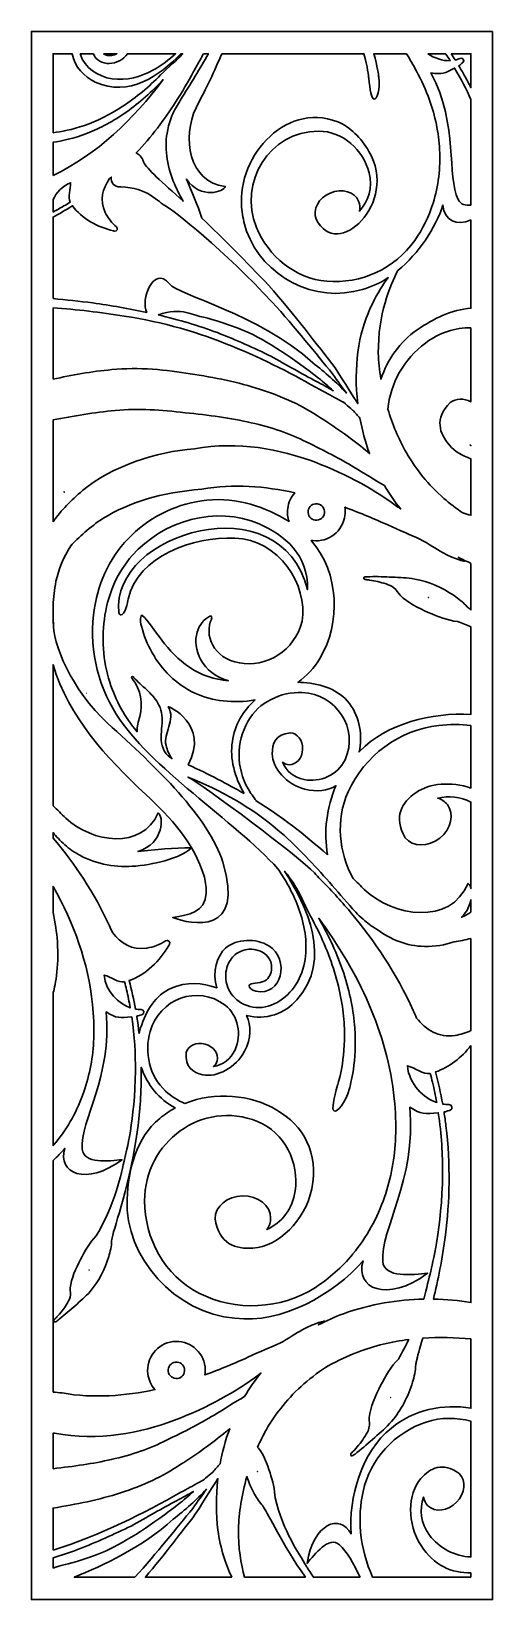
# Model space of a CAD drawing. Header units: centimetres. Extents: x 8.1 to 13.4, y -9 to 9.
import ezdxf

# ---------------------------------------------------------------- set-up
doc = ezdxf.new("R2010")
doc.units = ezdxf.units.CM
doc.header["$MEASUREMENT"] = 0
doc.layers.add('layer 1', color=7, linetype='Continuous')

msp = doc.modelspace()

# ---------------------------------------------------------------- linework, layer by layer
at = {"layer": 'layer 1', "color": 250, "lineweight": 30}
for points, knots in [([(13.41766, 9.00069), (13.41766, 9.00069), (8.11955, 9.00069), (8.11955, 9.00069), (8.11955, 9.00069), (8.11955, 9.00069), (8.11955, -9.00021), (8.11955, -9.00021), (8.11955, -9.00021), (8.11955, -9.00021), (13.41766, -9.00021), (13.41766, -9.00021), (13.41766, -9.00021), (13.41766, -9.00021), (13.41766, 9.00069), (13.41766, 9.00069)], [0, 0, 0, 0, 0.2, 0.2, 0.2, 0.2, 0.4, 0.4, 0.4, 0.4, 0.6, 0.6, 0.6, 0.6, 1, 1, 1, 1]), ([(8.36828, 7.83786), (8.36828, 7.83786), (8.36828, 8.74425), (8.36828, 8.74425), (8.36828, 8.74425), (8.36828, 8.74425), (8.58796, 8.74425), (8.58796, 8.74425), (8.58796, 8.74425), (8.61823, 8.59698), (8.72429, 8.47576), (8.85373, 8.41927), (8.85373, 8.41927), (9.24211, 8.24268), (9.59073, 8.48887), (9.83636, 8.74425), (9.83636, 8.74425), (9.83636, 8.74425), (9.85658, 8.74425), (9.85658, 8.74425), (9.85658, 8.74425), (9.78253, 8.66175), (9.70007, 8.59726), (9.60399, 8.49994), (9.60399, 8.49994), (9.4703, 8.36404), (9.32267, 8.24069), (9.17189, 8.14236), (9.17189, 8.14236), (9.02126, 8.04318), (8.86789, 7.96994), (8.72909, 7.92171), (8.72909, 7.92171), (8.58564, 7.87162), (8.46029, 7.84861), (8.36828, 7.83786)], [0, 0, 0, 0, 0.1, 0.1, 0.1, 0.1, 0.2, 0.2, 0.2, 0.2, 0.3, 0.3, 0.3, 0.3, 0.4, 0.4, 0.4, 0.4, 0.5, 0.5, 0.5, 0.5, 0.6, 0.6, 0.6, 0.6, 0.7, 0.7, 0.7, 0.7, 0.8, 0.8, 0.8, 0.8, 1, 1, 1, 1]), ([(8.67924, 8.74425), (8.67924, 8.74425), (8.83176, 8.74425), (8.83176, 8.74425), (8.83176, 8.74425), (8.89147, 8.58885), (9.12863, 8.60122), (9.22286, 8.74425), (9.22286, 8.74425), (9.22286, 8.74425), (9.77648, 8.74425), (9.77648, 8.74425), (9.77648, 8.74425), (9.7033, 8.67645), (9.61703, 8.60915), (9.51656, 8.55471), (9.51656, 8.55471), (9.38011, 8.48033), (9.21168, 8.43137), (9.04727, 8.45651), (9.04727, 8.45651), (8.88609, 8.48014), (8.72883, 8.58547), (8.68232, 8.73385), (8.68232, 8.73385), (8.68123, 8.73731), (8.68021, 8.74076), (8.67924, 8.74425)], [0, 0, 0, 0, 0.125, 0.125, 0.125, 0.125, 0.25, 0.25, 0.25, 0.25, 0.375, 0.375, 0.375, 0.375, 0.5, 0.5, 0.5, 0.5, 0.625, 0.625, 0.625, 0.625, 0.75, 0.75, 0.75, 0.75, 1, 1, 1, 1]), ([(8.94699, 8.74425), (8.94699, 8.74425), (9.10183, 8.74425), (9.10183, 8.74425), (9.10183, 8.74425), (9.08496, 8.73456), (9.06577, 8.72752), (9.04498, 8.72459), (9.04498, 8.72459), (9.01229, 8.71965), (8.97514, 8.7253), (8.94699, 8.74425)], [0, 0, 0, 0, 0.25, 0.25, 0.25, 0.25, 0.5, 0.5, 0.5, 0.5, 1, 1, 1, 1]), ([(10.09573, 8.74425), (10.09573, 8.74425), (10.1527, 8.74425), (10.1527, 8.74425), (10.1527, 8.74425), (10.10496, 8.65718), (10.05411, 8.57124), (10.00162, 8.4856), (10.00162, 8.4856), (9.94548, 8.39371), (9.88785, 8.3019), (9.83047, 8.20872), (9.83047, 8.20872), (9.80339, 8.1646), (9.76962, 8.11084), (9.74415, 8.05273), (9.74415, 8.05273), (9.71834, 7.9952), (9.69814, 7.93437), (9.68554, 7.87076), (9.68554, 7.87076), (9.64412, 7.67275), (9.6764, 7.46274), (9.75007, 7.28157), (9.75007, 7.28157), (9.78306, 7.20076), (9.82121, 7.12454), (9.86503, 7.05172), (9.86503, 7.05172), (9.62363, 7.2686), (9.43961, 7.42191), (9.40931, 7.50459), (9.40931, 7.50459), (9.38693, 7.56096), (9.35715, 7.59218), (9.32419, 7.60492), (9.32419, 7.60492), (9.49673, 7.79004), (9.64766, 7.98838), (9.77531, 8.18682), (9.77531, 8.18682), (9.85179, 8.30505), (9.92028, 8.42293), (9.98143, 8.53838), (9.98143, 8.53838), (9.99491, 8.56145), (10.00834, 8.58472), (10.02156, 8.6082), (10.02156, 8.6082), (10.04661, 8.65277), (10.0714, 8.69815), (10.09573, 8.74425)], [0, 0, 0, 0, 0.07142857, 0.07142857, 0.07142857, 0.07142857, 0.14285714, 0.14285714, 0.14285714, 0.14285714, 0.21428571, 0.21428571, 0.21428571, 0.21428571, 0.28571429, 0.28571429, 0.28571429, 0.28571429, 0.35714286, 0.35714286, 0.35714286, 0.35714286, 0.42857143, 0.42857143, 0.42857143, 0.42857143, 0.5, 0.5, 0.5, 0.5, 0.57142857, 0.57142857, 0.57142857, 0.57142857, 0.64285714, 0.64285714, 0.64285714, 0.64285714, 0.71428571, 0.71428571, 0.71428571, 0.71428571, 0.78571429, 0.78571429, 0.78571429, 0.78571429, 0.85714286, 0.85714286, 0.85714286, 0.85714286, 1, 1, 1, 1]), ([(10.3057, 8.74425), (10.3057, 8.74425), (11.93928, 8.74425), (11.93928, 8.74425), (11.93928, 8.74425), (11.98326, 8.59049), (11.99072, 8.48333), (11.99376, 8.46225), (11.99376, 8.46225), (12.00929, 8.33257), (12.02408, 8.22779), (12.05511, 8.22245), (12.05511, 8.22245), (12.08802, 8.2168), (12.12713, 8.33357), (12.10998, 8.47526), (12.10998, 8.47526), (12.10708, 8.49674), (12.09643, 8.59888), (12.05247, 8.74425), (12.05247, 8.74425), (12.05247, 8.74425), (12.42644, 8.74425), (12.42644, 8.74425), (12.42644, 8.74425), (12.46775, 8.67982), (12.50653, 8.61357), (12.54262, 8.54543), (12.54262, 8.54543), (12.59937, 8.43942), (12.64907, 8.32831), (12.69141, 8.21278), (12.69141, 8.21278), (12.75829, 8.02996), (12.79829, 7.83646), (12.80825, 7.64261), (12.80825, 7.64261), (12.81886, 7.43522), (12.7954, 7.22694), (12.73343, 7.0293), (12.73343, 7.0293), (12.73231, 7.02712), (12.7315, 7.0243), (12.73116, 7.02206), (12.73116, 7.02206), (12.68363, 6.87329), (12.61462, 6.73087), (12.52208, 6.59977), (12.52208, 6.59977), (12.29442, 6.2775), (11.90519, 6.09995), (11.51351, 6.1322), (11.51351, 6.1322), (11.14832, 6.16246), (10.84129, 6.42003), (10.70556, 6.75113), (10.70556, 6.75113), (10.49427, 7.26612), (10.8505, 7.85447), (11.41843, 7.85559), (11.41843, 7.85559), (11.69981, 7.85559), (11.93121, 7.6398), (11.99823, 7.37713), (11.99823, 7.37713), (12.04107, 7.2094), (11.99185, 7.04998), (11.88762, 6.93641), (11.88762, 6.93641), (11.89679, 6.97452), (11.89456, 7.01418), (11.87882, 7.05099), (11.87882, 7.05099), (11.83323, 7.1598), (11.68693, 7.20223), (11.55219, 7.14517), (11.55219, 7.14517), (11.41787, 7.08894), (11.34603, 6.95445), (11.39178, 6.84524), (11.39178, 6.84524), (11.62664, 6.35616), (12.34319, 7.03213), (11.99695, 7.62314), (11.99695, 7.62314), (11.90738, 7.77605), (11.77864, 7.90889), (11.63842, 7.96257), (11.63842, 7.96257), (11.01229, 8.20183), (10.44971, 7.51934), (10.54125, 6.92811), (10.54125, 6.92811), (10.54998, 6.85135), (10.56719, 6.77813), (10.59177, 6.70905), (10.59177, 6.70905), (10.77704, 6.18859), (11.37982, 5.86907), (11.92289, 6.03939), (11.92289, 6.03939), (12.02601, 6.06654), (12.12523, 6.11343), (12.21833, 6.17451), (12.21833, 6.17451), (12.21225, 6.16631), (12.20604, 6.15787), (12.19975, 6.14919), (12.19975, 6.14919), (12.08109, 5.98188), (11.92004, 5.70698), (11.86854, 5.31866), (11.86854, 5.31866), (11.84719, 5.13796), (11.84366, 4.93904), (11.8682, 4.72867), (11.8682, 4.72867), (11.82113, 4.80221), (11.72863, 4.95117), (11.60872, 5.13799), (11.60872, 5.13799), (11.40951, 5.39692), (11.14118, 5.74526), (10.845, 6.08644), (10.845, 6.08644), (10.58637, 6.35406), (10.31927, 6.62999), (10.07838, 6.85675), (10.07838, 6.85675), (10.02758, 7.00707), (9.96566, 7.15913), (9.89998, 7.30443), (9.89998, 7.30443), (10.06396, 7.06816), (10.33501, 7.15759), (10.3457, 7.22162), (10.3457, 7.22162), (9.92515, 7.26602), (9.84871, 7.78914), (10.01135, 8.12305), (10.01135, 8.12305), (10.12908, 8.34875), (10.22556, 8.54968), (10.3057, 8.74425)], [0, 0, 0, 0, 0.02702703, 0.02702703, 0.02702703, 0.02702703, 0.05405405, 0.05405405, 0.05405405, 0.05405405, 0.08108108, 0.08108108, 0.08108108, 0.08108108, 0.10810811, 0.10810811, 0.10810811, 0.10810811, 0.13513514, 0.13513514, 0.13513514, 0.13513514, 0.16216216, 0.16216216, 0.16216216, 0.16216216, 0.18918919, 0.18918919, 0.18918919, 0.18918919, 0.21621622, 0.21621622, 0.21621622, 0.21621622, 0.24324324, 0.24324324, 0.24324324, 0.24324324, 0.27027027, 0.27027027, 0.27027027, 0.27027027, 0.2972973, 0.2972973, 0.2972973, 0.2972973, 0.32432432, 0.32432432, 0.32432432, 0.32432432, 0.35135135, 0.35135135, 0.35135135, 0.35135135, 0.37837838, 0.37837838, 0.37837838, 0.37837838, 0.40540541, 0.40540541, 0.40540541, 0.40540541, 0.43243243, 0.43243243, 0.43243243, 0.43243243, 0.45945946, 0.45945946, 0.45945946, 0.45945946, 0.48648649, 0.48648649, 0.48648649, 0.48648649, 0.51351351, 0.51351351, 0.51351351, 0.51351351, 0.54054054, 0.54054054, 0.54054054, 0.54054054, 0.56756757, 0.56756757, 0.56756757, 0.56756757, 0.59459459, 0.59459459, 0.59459459, 0.59459459, 0.62162162, 0.62162162, 0.62162162, 0.62162162, 0.64864865, 0.64864865, 0.64864865, 0.64864865, 0.67567568, 0.67567568, 0.67567568, 0.67567568, 0.7027027, 0.7027027, 0.7027027, 0.7027027, 0.72972973, 0.72972973, 0.72972973, 0.72972973, 0.75675676, 0.75675676, 0.75675676, 0.75675676, 0.78378378, 0.78378378, 0.78378378, 0.78378378, 0.81081081, 0.81081081, 0.81081081, 0.81081081, 0.83783784, 0.83783784, 0.83783784, 0.83783784, 0.86486486, 0.86486486, 0.86486486, 0.86486486, 0.89189189, 0.89189189, 0.89189189, 0.89189189, 0.91891892, 0.91891892, 0.91891892, 0.91891892, 0.94594595, 0.94594595, 0.94594595, 0.94594595, 1, 1, 1, 1]), ([(12.67138, 8.74425), (12.67138, 8.74425), (12.87784, 8.74425), (12.87784, 8.74425), (12.87784, 8.74425), (12.89559, 8.71765), (12.91285, 8.69097), (12.92966, 8.66427), (12.92966, 8.66427), (12.83909, 8.66024), (12.74961, 8.69365), (12.67138, 8.74425)], [0, 0, 0, 0, 0.25, 0.25, 0.25, 0.25, 0.5, 0.5, 0.5, 0.5, 1, 1, 1, 1]), ([(12.94118, 8.74425), (12.94118, 8.74425), (13.16892, 8.74425), (13.16892, 8.74425), (13.16892, 8.74425), (13.16892, 8.74425), (13.16892, 8.35313), (13.16892, 8.35313), (13.16892, 8.35313), (13.14551, 8.39945), (13.12098, 8.44568), (13.09527, 8.49168), (13.09527, 8.49168), (13.0738, 8.53033), (13.05139, 8.56883), (13.02826, 8.60689), (13.02826, 8.60689), (13.04254, 8.61665), (13.05661, 8.62725), (13.06991, 8.63861), (13.06991, 8.63861), (13.07168, 8.64036), (13.07367, 8.64199), (13.07573, 8.64383), (13.07573, 8.64383), (13.10043, 8.66593), (13.07265, 8.70354), (13.04378, 8.69083), (13.04378, 8.69083), (13.02515, 8.68267), (13.00666, 8.6766), (12.98814, 8.67222), (12.98814, 8.67222), (12.97278, 8.69635), (12.95714, 8.72037), (12.94118, 8.74425)], [0, 0, 0, 0, 0.1, 0.1, 0.1, 0.1, 0.2, 0.2, 0.2, 0.2, 0.3, 0.3, 0.3, 0.3, 0.4, 0.4, 0.4, 0.4, 0.5, 0.5, 0.5, 0.5, 0.6, 0.6, 0.6, 0.6, 0.7, 0.7, 0.7, 0.7, 0.8, 0.8, 0.8, 0.8, 1, 1, 1, 1]), ([(13.16892, 8.21688), (13.16892, 8.21688), (13.16892, 7.00747), (13.16892, 7.00747), (13.16892, 7.00747), (13.10553, 6.99899), (13.05096, 7.01271), (13.02269, 7.07021), (13.02269, 7.07021), (12.88615, 7.34799), (13.02958, 7.90964), (12.70945, 8.52573), (12.70945, 8.52573), (12.8346, 8.50143), (12.86953, 8.5214), (12.98121, 8.57905), (12.98121, 8.57905), (13.05347, 8.45658), (13.11566, 8.33463), (13.16892, 8.21688)], [0, 0, 0, 0, 0.16666667, 0.16666667, 0.16666667, 0.16666667, 0.33333333, 0.33333333, 0.33333333, 0.33333333, 0.5, 0.5, 0.5, 0.5, 0.66666667, 0.66666667, 0.66666667, 0.66666667, 1, 1, 1, 1]), ([(8.36828, 7.34592), (8.36828, 7.34592), (8.36828, 7.72768), (8.36828, 7.72768), (8.36828, 7.72768), (8.46761, 7.74163), (8.60599, 7.77058), (8.7626, 7.83165), (8.7626, 7.83165), (8.9066, 7.88748), (9.06378, 7.97011), (9.21569, 8.07803), (9.21569, 8.07803), (9.36313, 8.18209), (9.50498, 8.30916), (9.63282, 8.44736), (9.63282, 8.44736), (9.29105, 7.98683), (8.87417, 7.59057), (8.36828, 7.34592)], [0, 0, 0, 0, 0.16666667, 0.16666667, 0.16666667, 0.16666667, 0.33333333, 0.33333333, 0.33333333, 0.33333333, 0.5, 0.5, 0.5, 0.5, 0.66666667, 0.66666667, 0.66666667, 0.66666667, 1, 1, 1, 1]), ([(8.36828, 5.93265), (8.36828, 5.93265), (8.36828, 6.86863), (8.36828, 6.86863), (8.36828, 6.86863), (8.44402, 6.9091), (8.5189, 6.95247), (8.59229, 6.99871), (8.59229, 6.99871), (8.69774, 6.84994), (8.88407, 6.75373), (9.06262, 6.71058), (9.06262, 6.71058), (9.06713, 6.70919), (9.07171, 6.70826), (9.07643, 6.70712), (9.07643, 6.70712), (9.10486, 6.70087), (9.11826, 6.74025), (9.09731, 6.75663), (9.09731, 6.75663), (9.04237, 6.80004), (8.99917, 6.86015), (8.96829, 6.92256), (8.96829, 6.92256), (8.89902, 7.06313), (8.93902, 7.19599), (9.01745, 7.31108), (9.01745, 7.31108), (9.02405, 7.31669), (9.03061, 7.32233), (9.03712, 7.328), (9.03712, 7.328), (9.03225, 7.26524), (9.06156, 7.2165), (9.14623, 7.21476), (9.14623, 7.21476), (9.4571, 7.20782), (9.56928, 7.04518), (9.67104, 6.9888), (9.67104, 6.9888), (9.72756, 6.96942), (10.35385, 6.46915), (10.88425, 5.89366), (10.88425, 5.89366), (11.15264, 5.60117), (11.3922, 5.29531), (11.5794, 5.07118), (11.5794, 5.07118), (11.63764, 4.98757), (11.69157, 4.91177), (11.73822, 4.8495), (11.73822, 4.8495), (11.62374, 4.96923), (11.49488, 5.08759), (11.35355, 5.19474), (11.35355, 5.19474), (10.72042, 5.77244), (9.81212, 5.96215), (9.70519, 6.1047), (9.70519, 6.1047), (9.52115, 6.32355), (9.37007, 5.91409), (9.44431, 5.77469), (9.44431, 5.77469), (9.24124, 5.8182), (9.03321, 5.85399), (8.82427, 5.88359), (8.82427, 5.88359), (8.67294, 5.90282), (8.52064, 5.91933), (8.36828, 5.93265)], [0, 0, 0, 0, 0.05263158, 0.05263158, 0.05263158, 0.05263158, 0.10526316, 0.10526316, 0.10526316, 0.10526316, 0.15789474, 0.15789474, 0.15789474, 0.15789474, 0.21052632, 0.21052632, 0.21052632, 0.21052632, 0.26315789, 0.26315789, 0.26315789, 0.26315789, 0.31578947, 0.31578947, 0.31578947, 0.31578947, 0.36842105, 0.36842105, 0.36842105, 0.36842105, 0.42105263, 0.42105263, 0.42105263, 0.42105263, 0.47368421, 0.47368421, 0.47368421, 0.47368421, 0.52631579, 0.52631579, 0.52631579, 0.52631579, 0.57894737, 0.57894737, 0.57894737, 0.57894737, 0.63157895, 0.63157895, 0.63157895, 0.63157895, 0.68421053, 0.68421053, 0.68421053, 0.68421053, 0.73684211, 0.73684211, 0.73684211, 0.73684211, 0.78947368, 0.78947368, 0.78947368, 0.78947368, 0.84210526, 0.84210526, 0.84210526, 0.84210526, 0.89473684, 0.89473684, 0.89473684, 0.89473684, 1, 1, 1, 1]), ([(8.36828, 6.9271), (8.36828, 6.9271), (8.36828, 7.06891), (8.36828, 7.06891), (8.36828, 7.06891), (8.40711, 7.14888), (8.47314, 7.22277), (8.57007, 7.2631), (8.57007, 7.2631), (8.5751, 7.19108), (8.53289, 7.09789), (8.56587, 7.04014), (8.56587, 7.04014), (8.54159, 7.02512), (8.51706, 7.01059), (8.4928, 6.99648), (8.4928, 6.99648), (8.45144, 6.97228), (8.40986, 6.94916), (8.36828, 6.9271)], [0, 0, 0, 0, 0.16666667, 0.16666667, 0.16666667, 0.16666667, 0.33333333, 0.33333333, 0.33333333, 0.33333333, 0.5, 0.5, 0.5, 0.5, 0.66666667, 0.66666667, 0.66666667, 0.66666667, 1, 1, 1, 1]), ([(13.16892, 6.83787), (13.16892, 6.83787), (13.16892, 5.822), (13.16892, 5.822), (13.16892, 5.822), (12.95155, 5.80679), (12.74313, 5.70677), (12.54985, 5.57481), (12.54985, 5.57481), (12.35262, 5.44015), (12.21133, 5.23639), (12.13435, 5.00735), (12.13435, 5.00735), (12.11741, 5.11123), (12.10748, 5.21142), (12.10376, 5.30535), (12.10376, 5.30535), (12.10054, 5.75735), (12.23873, 6.0832), (12.32882, 6.25579), (12.32882, 6.25579), (12.56973, 6.45277), (12.75779, 6.74031), (12.84723, 7.00579), (12.84723, 7.00579), (12.86177, 6.8314), (13.00315, 6.76137), (13.16892, 6.83787)], [0, 0, 0, 0, 0.125, 0.125, 0.125, 0.125, 0.25, 0.25, 0.25, 0.25, 0.375, 0.375, 0.375, 0.375, 0.5, 0.5, 0.5, 0.5, 0.625, 0.625, 0.625, 0.625, 0.75, 0.75, 0.75, 0.75, 1, 1, 1, 1]), ([(8.36828, 5.00774), (8.36828, 5.00774), (8.36828, 5.82729), (8.36828, 5.82729), (8.36828, 5.82729), (8.63981, 5.80757), (8.91803, 5.77805), (9.18585, 5.731), (9.18585, 5.731), (10.08109, 5.60338), (10.84234, 5.22445), (11.44143, 4.88521), (11.44143, 4.88521), (11.51629, 4.84697), (11.58421, 4.80795), (11.65094, 4.77199), (11.65094, 4.77199), (11.65094, 4.77199), (11.70023, 4.7453), (11.70023, 4.7453), (11.70023, 4.7453), (11.70023, 4.7453), (11.71246, 4.73886), (11.71246, 4.73886), (11.71246, 4.73886), (11.68071, 4.7632), (11.7099, 4.73983), (11.70554, 4.74286), (11.70554, 4.74286), (11.70554, 4.74286), (11.72704, 4.72379), (11.72704, 4.72379), (11.72704, 4.72379), (11.75563, 4.69831), (11.78379, 4.6754), (11.80958, 4.65367), (11.80958, 4.65367), (11.80958, 4.65367), (11.81141, 4.6522), (11.81141, 4.6522), (11.81141, 4.6522), (11.83983, 4.62144), (11.86724, 4.59075), (11.89356, 4.5604), (11.89356, 4.5604), (11.91804, 4.42843), (11.95405, 4.29285), (12.00397, 4.15527), (12.00397, 4.15527), (11.98983, 4.16716), (11.97527, 4.17919), (11.96025, 4.19137), (11.96025, 4.19137), (11.81166, 4.31545), (11.62742, 4.44653), (11.44237, 4.5641), (11.44237, 4.5641), (11.24131, 4.69904), (11.00484, 4.81129), (10.74961, 4.89176), (10.74961, 4.89176), (10.49447, 4.97424), (10.22127, 5.02846), (9.94446, 5.07052), (9.94446, 5.07052), (9.68101, 5.11538), (9.34871, 5.14966), (9.04483, 5.11767), (9.04483, 5.11767), (8.80752, 5.09689), (8.5825, 5.05656), (8.36828, 5.00774)], [0, 0, 0, 0, 0.05263158, 0.05263158, 0.05263158, 0.05263158, 0.10526316, 0.10526316, 0.10526316, 0.10526316, 0.15789474, 0.15789474, 0.15789474, 0.15789474, 0.21052632, 0.21052632, 0.21052632, 0.21052632, 0.26315789, 0.26315789, 0.26315789, 0.26315789, 0.31578947, 0.31578947, 0.31578947, 0.31578947, 0.36842105, 0.36842105, 0.36842105, 0.36842105, 0.42105263, 0.42105263, 0.42105263, 0.42105263, 0.47368421, 0.47368421, 0.47368421, 0.47368421, 0.52631579, 0.52631579, 0.52631579, 0.52631579, 0.57894737, 0.57894737, 0.57894737, 0.57894737, 0.63157895, 0.63157895, 0.63157895, 0.63157895, 0.68421053, 0.68421053, 0.68421053, 0.68421053, 0.73684211, 0.73684211, 0.73684211, 0.73684211, 0.78947368, 0.78947368, 0.78947368, 0.78947368, 0.84210526, 0.84210526, 0.84210526, 0.84210526, 0.89473684, 0.89473684, 0.89473684, 0.89473684, 1, 1, 1, 1]), ([(9.57578, 5.74524), (9.84494, 5.84272), (9.99146, 5.7344), (10.0975, 5.71924), (10.0975, 5.71924), (10.12389, 5.71311), (10.31888, 5.66789), (10.57635, 5.56023), (10.57635, 5.56023), (10.81486, 5.45441), (11.13683, 5.24116), (11.41689, 5.02063), (11.41689, 5.02063), (11.4751, 4.97458), (11.53188, 4.926), (11.58663, 4.87602), (11.58663, 4.87602), (11.52694, 4.91201), (11.46255, 4.94722), (11.39354, 4.98146), (11.39354, 4.98146), (11.23178, 5.06726), (11.05111, 5.17219), (10.87066, 5.27226), (10.87066, 5.27226), (10.6783, 5.3644), (10.47392, 5.45943), (10.2563, 5.54256), (10.2563, 5.54256), (10.04205, 5.62305), (9.81299, 5.68977), (9.57578, 5.74524)], [0, 0, 0, 0, 0.11111111, 0.11111111, 0.11111111, 0.11111111, 0.22222222, 0.22222222, 0.22222222, 0.22222222, 0.33333333, 0.33333333, 0.33333333, 0.33333333, 0.44444444, 0.44444444, 0.44444444, 0.44444444, 0.55555556, 0.55555556, 0.55555556, 0.55555556, 0.66666667, 0.66666667, 0.66666667, 0.66666667, 0.77777778, 0.77777778, 0.77777778, 0.77777778, 1, 1, 1, 1]), ([(13.16892, 5.59958), (13.16892, 5.59958), (13.16892, 4.74987), (13.16892, 4.74987), (13.16892, 4.74987), (13.08696, 4.79093), (12.99513, 4.7902), (12.9287, 4.73929), (12.9287, 4.73929), (12.74644, 4.55365), (12.80506, 4.38676), (12.92047, 4.25172), (12.92047, 4.25172), (12.98103, 4.18085), (13.0682, 4.12782), (13.16892, 4.09543), (13.16892, 4.09543), (13.16892, 4.09543), (13.16892, 3.44689), (13.16892, 3.44689), (13.16892, 3.44689), (13.13724, 3.45454), (13.10568, 3.46316), (13.07429, 3.47276), (13.07429, 3.47276), (13.00415, 3.52078), (12.92131, 3.58382), (12.85742, 3.63989), (12.85742, 3.63989), (12.68073, 3.79596), (12.53515, 3.9727), (12.42713, 4.16374), (12.42713, 4.16374), (12.33499, 4.32622), (12.26505, 4.49624), (12.21407, 4.66416), (12.21407, 4.66416), (12.23989, 4.96289), (12.40432, 5.24173), (12.64484, 5.42314), (12.64484, 5.42314), (12.80354, 5.54291), (12.98793, 5.59935), (13.16892, 5.59958)], [0, 0, 0, 0, 0.08333333, 0.08333333, 0.08333333, 0.08333333, 0.16666667, 0.16666667, 0.16666667, 0.16666667, 0.25, 0.25, 0.25, 0.25, 0.33333333, 0.33333333, 0.33333333, 0.33333333, 0.41666667, 0.41666667, 0.41666667, 0.41666667, 0.5, 0.5, 0.5, 0.5, 0.58333333, 0.58333333, 0.58333333, 0.58333333, 0.66666667, 0.66666667, 0.66666667, 0.66666667, 0.75, 0.75, 0.75, 0.75, 0.83333333, 0.83333333, 0.83333333, 0.83333333, 1, 1, 1, 1]), ([(8.36828, 3.37008), (8.36828, 3.37008), (8.36828, 4.53997), (8.36828, 4.53997), (8.36828, 4.53997), (8.60341, 4.58686), (8.84201, 4.62773), (9.08333, 4.64805), (9.08333, 4.64805), (9.36319, 4.67495), (9.60425, 4.65648), (9.88637, 4.62351), (9.88637, 4.62351), (10.15653, 4.59522), (10.41009, 4.56225), (10.64374, 4.50882), (10.64374, 4.50882), (10.87803, 4.45689), (11.09019, 4.38219), (11.27731, 4.28759), (11.27731, 4.28759), (11.48717, 4.18737), (11.66076, 4.097), (11.8248, 3.99864), (11.8248, 3.99864), (11.94234, 3.93035), (12.06151, 3.8479), (12.17462, 3.78709), (12.17462, 3.78709), (12.22904, 3.69426), (12.29167, 3.60361), (12.36181, 3.51668), (12.36181, 3.51668), (12.35154, 3.5241), (12.34111, 3.53167), (12.33048, 3.53947), (12.33048, 3.53947), (12.08654, 3.72286), (11.75593, 3.91322), (11.37005, 4.05822), (11.37005, 4.05822), (10.98165, 4.2029), (10.49963, 4.30354), (9.99152, 4.20786), (9.99152, 4.20786), (9.55658, 4.17792), (9.04048, 4.0093), (8.7089, 3.72981), (8.7089, 3.72981), (8.57106, 3.61392), (8.46684, 3.50885), (8.36828, 3.37008)], [0, 0, 0, 0, 0.07142857, 0.07142857, 0.07142857, 0.07142857, 0.14285714, 0.14285714, 0.14285714, 0.14285714, 0.21428571, 0.21428571, 0.21428571, 0.21428571, 0.28571429, 0.28571429, 0.28571429, 0.28571429, 0.35714286, 0.35714286, 0.35714286, 0.35714286, 0.42857143, 0.42857143, 0.42857143, 0.42857143, 0.5, 0.5, 0.5, 0.5, 0.57142857, 0.57142857, 0.57142857, 0.57142857, 0.64285714, 0.64285714, 0.64285714, 0.64285714, 0.71428571, 0.71428571, 0.71428571, 0.71428571, 0.78571429, 0.78571429, 0.78571429, 0.78571429, 0.85714286, 0.85714286, 0.85714286, 0.85714286, 1, 1, 1, 1]), ([(13.16892, 4.25196), (13.16892, 4.25196), (13.16892, 4.24574), (13.16892, 4.24574), (13.16892, 4.24574), (13.16518, 4.2476), (13.16146, 4.24951), (13.15777, 4.25146), (13.15777, 4.25146), (13.1615, 4.25153), (13.16521, 4.25169), (13.16892, 4.25196)], [0, 0, 0, 0, 0.25, 0.25, 0.25, 0.25, 0.5, 0.5, 0.5, 0.5, 1, 1, 1, 1]), ([(8.36828, -0.25563), (8.36828, -0.25563), (8.36828, -0.19638), (8.36828, -0.19638), (8.36828, -0.19638), (8.40572, -0.23888), (8.45084, -0.29093), (8.50301, -0.33586), (8.50301, -0.33586), (8.55541, -0.38178), (8.61308, -0.42283), (8.67618, -0.45678), (8.67618, -0.45678), (8.87185, -0.56474), (9.1041, -0.59875), (9.31932, -0.57969), (9.31932, -0.57969), (9.45022, -0.56794), (9.57518, -0.54334), (9.69789, -0.50536), (9.69789, -0.50536), (9.78686, -0.47784), (9.87015, -0.44884), (9.96008, -0.36929), (9.96008, -0.36929), (9.75856, -0.37059), (9.54718, -0.3881), (9.3438, -0.41399), (9.3438, -0.41399), (9.6465, -0.31744), (9.63996, -0.00219), (9.57582, 0.02987), (9.57582, 0.02987), (9.39253, -0.39987), (8.81529, -0.31091), (8.5154, -0.03086), (8.5154, -0.03086), (8.46524, 0.01864), (8.41631, 0.06619), (8.36828, 0.11204), (8.36828, 0.11204), (8.36828, 0.11204), (8.36828, 1.73144), (8.36828, 1.73144), (8.36828, 1.73144), (8.55241, 1.12515), (8.96975, 0.67539), (9.43278, 0.24202), (9.43278, 0.24202), (9.7191, -0.02597), (9.98958, -0.30439), (10.1064, -0.70668), (10.1064, -0.70668), (10.12416, -0.77188), (10.13027, -0.83645), (10.12714, -0.89142), (10.12714, -0.89142), (10.11458, -1.11187), (9.93376, -1.13988), (9.7442, -1.1709), (9.7442, -1.1709), (9.95739, -1.25202), (10.57844, -1.38003), (10.3182, -0.53608), (10.3182, -0.53608), (10.15814, -0.01704), (9.55933, 0.54882), (8.996, 1.06006), (8.996, 1.06006), (8.58629, 1.43188), (8.35416, 1.99182), (8.37372, 2.21759), (8.37372, 2.21759), (8.37372, 2.21759), (8.36859, 2.20649), (8.36859, 2.20649), (8.36859, 2.20649), (8.36859, 2.20649), (8.36828, 2.21247), (8.36828, 2.21247), (8.36828, 2.21247), (8.36828, 2.21247), (8.36828, 2.41253), (8.36828, 2.41253), (8.36828, 2.41253), (8.37275, 2.49871), (8.38333, 2.59139), (8.4026, 2.68935), (8.4026, 2.68935), (8.43236, 2.8251), (8.48996, 2.96382), (8.57248, 3.09726), (8.57248, 3.09726), (8.65115, 3.17994), (8.79953, 3.32117), (8.94228, 3.40815), (8.94228, 3.40815), (9.25419, 3.60212), (9.60164, 3.70439), (10.07946, 3.74525), (10.07946, 3.74525), (10.44157, 3.80867), (10.80631, 3.77888), (11.14525, 3.70552), (11.14525, 3.70552), (11.10161, 3.65675), (11.07193, 3.59453), (11.06345, 3.52453), (11.06345, 3.52453), (11.0571, 3.47245), (11.0632, 3.42178), (11.07939, 3.37543), (11.07939, 3.37543), (10.80739, 3.54484), (10.48599, 3.65423), (10.13416, 3.61919), (10.13416, 3.61919), (9.81065, 3.58696), (9.50283, 3.44225), (9.27235, 3.21969), (9.27235, 3.21969), (9.1572, 3.10785), (9.06123, 2.97767), (8.98918, 2.83542), (8.98918, 2.83542), (8.91732, 2.69299), (8.87136, 2.53905), (8.84608, 2.38343), (8.84608, 2.38343), (8.77628, 1.96102), (8.86855, 1.51888), (9.09536, 1.16295), (9.09536, 1.16295), (9.46879, 0.56243), (10.45472, -0.06611), (10.95106, -0.6103), (10.95106, -0.6103), (10.98534, -0.66082), (11.02149, -0.71866), (11.05832, -0.78241), (11.05832, -0.78241), (11.13485, -0.91935), (11.21191, -1.08746), (11.25036, -1.27853), (11.25036, -1.27853), (11.2889, -1.46765), (11.28562, -1.68544), (11.19585, -1.87144), (11.19585, -1.87144), (11.10904, -2.05418), (10.92665, -2.20247), (10.73356, -2.20358), (10.73356, -2.20358), (10.63963, -2.20429), (10.5468, -2.17096), (10.47989, -2.11602), (10.47989, -2.11602), (10.41232, -2.06095), (10.37114, -1.98285), (10.35758, -1.9077), (10.35758, -1.9077), (10.3436, -1.83126), (10.35647, -1.75799), (10.3829, -1.69963), (10.3829, -1.69963), (10.40887, -1.64128), (10.45023, -1.60032), (10.49047, -1.57523), (10.49047, -1.57523), (10.57289, -1.52501), (10.63985, -1.5346), (10.65284, -1.53373), (10.65284, -1.53373), (10.70872, -1.53952), (10.79162, -1.55656), (10.84464, -1.63329), (10.84464, -1.63329), (10.87009, -1.67102), (10.88531, -1.72283), (10.87676, -1.77643), (10.87676, -1.77643), (10.86884, -1.82968), (10.83641, -1.88547), (10.78349, -1.90533), (10.78349, -1.90533), (10.73118, -1.92498), (10.69456, -1.92249), (10.66769, -1.92722), (10.66769, -1.92722), (10.64095, -1.93034), (10.62245, -1.9379), (10.62246, -1.9559), (10.62246, -1.9559), (10.62169, -1.97256), (10.64239, -2.00365), (10.698, -2.01565), (10.698, -2.01565), (10.9967, -2.08465), (11.09483, -1.64729), (10.84592, -1.49553), (10.84592, -1.49553), (10.70102, -1.4072), (10.47934, -1.41071), (10.34754, -1.52348), (10.34754, -1.52348), (10.25751, -1.60052), (10.19487, -1.80067), (10.24803, -1.97907), (10.24803, -1.97907), (10.0865, -1.91466), (9.89699, -1.90623), (9.72818, -1.98103), (9.72818, -1.98103), (9.54237, -2.06336), (9.43922, -2.24066), (9.37395, -2.43751), (9.37395, -2.43751), (9.36708, -2.45823), (9.36139, -2.47923), (9.3567, -2.50042), (9.3567, -2.50042), (9.35466, -2.48188), (9.35247, -2.46331), (9.35016, -2.4447), (9.35016, -2.4447), (9.34441, -2.3976), (9.33767, -2.35026), (9.33003, -2.3031), (9.33003, -2.3031), (9.34819, -2.29915), (9.36645, -2.29431), (9.38426, -2.28837), (9.38426, -2.28837), (9.38674, -2.28733), (9.38937, -2.28652), (9.39216, -2.28552), (9.39216, -2.28552), (9.42563, -2.27353), (9.41321, -2.22491), (9.37936, -2.2259), (9.37936, -2.2259), (9.35755, -2.2265), (9.33673, -2.22506), (9.31653, -2.22193), (9.31653, -2.22193), (9.29651, -2.11252), (9.27197, -2.00287), (9.24254, -1.89413), (9.24254, -1.89413), (9.43387, -1.83102), (9.59589, -1.66544), (9.69938, -1.49089), (9.69938, -1.49089), (9.70229, -1.48656), (9.70478, -1.48203), (9.70751, -1.47742), (9.70751, -1.47742), (9.72332, -1.44942), (9.68608, -1.4225), (9.66199, -1.43931), (9.66199, -1.43931), (9.59834, -1.48325), (9.52082, -1.50938), (9.44492, -1.52175), (9.44492, -1.52175), (9.27399, -1.54931), (9.14666, -1.46399), (9.05056, -1.34383), (9.05056, -1.34383), (9.03944, -1.31807), (9.02791, -1.29267), (9.01638, -1.26719), (9.01638, -1.26719), (8.84503, -0.89163), (8.61641, -0.54949), (8.3715, -0.25946), (8.3715, -0.25946), (8.3715, -0.25946), (8.36828, -0.25563), (8.36828, -0.25563)], [0, 0, 0, 0, 0.01408451, 0.01408451, 0.01408451, 0.01408451, 0.02816901, 0.02816901, 0.02816901, 0.02816901, 0.04225352, 0.04225352, 0.04225352, 0.04225352, 0.05633803, 0.05633803, 0.05633803, 0.05633803, 0.07042254, 0.07042254, 0.07042254, 0.07042254, 0.08450704, 0.08450704, 0.08450704, 0.08450704, 0.09859155, 0.09859155, 0.09859155, 0.09859155, 0.11267606, 0.11267606, 0.11267606, 0.11267606, 0.12676056, 0.12676056, 0.12676056, 0.12676056, 0.14084507, 0.14084507, 0.14084507, 0.14084507, 0.15492958, 0.15492958, 0.15492958, 0.15492958, 0.16901408, 0.16901408, 0.16901408, 0.16901408, 0.18309859, 0.18309859, 0.18309859, 0.18309859, 0.1971831, 0.1971831, 0.1971831, 0.1971831, 0.21126761, 0.21126761, 0.21126761, 0.21126761, 0.22535211, 0.22535211, 0.22535211, 0.22535211, 0.23943662, 0.23943662, 0.23943662, 0.23943662, 0.25352113, 0.25352113, 0.25352113, 0.25352113, 0.26760563, 0.26760563, 0.26760563, 0.26760563, 0.28169014, 0.28169014, 0.28169014, 0.28169014, 0.29577465, 0.29577465, 0.29577465, 0.29577465, 0.30985915, 0.30985915, 0.30985915, 0.30985915, 0.32394366, 0.32394366, 0.32394366, 0.32394366, 0.33802817, 0.33802817, 0.33802817, 0.33802817, 0.35211268, 0.35211268, 0.35211268, 0.35211268, 0.36619718, 0.36619718, 0.36619718, 0.36619718, 0.38028169, 0.38028169, 0.38028169, 0.38028169, 0.3943662, 0.3943662, 0.3943662, 0.3943662, 0.4084507, 0.4084507, 0.4084507, 0.4084507, 0.42253521, 0.42253521, 0.42253521, 0.42253521, 0.43661972, 0.43661972, 0.43661972, 0.43661972, 0.45070423, 0.45070423, 0.45070423, 0.45070423, 0.46478873, 0.46478873, 0.46478873, 0.46478873, 0.47887324, 0.47887324, 0.47887324, 0.47887324, 0.49295775, 0.49295775, 0.49295775, 0.49295775, 0.50704225, 0.50704225, 0.50704225, 0.50704225, 0.52112676, 0.52112676, 0.52112676, 0.52112676, 0.53521127, 0.53521127, 0.53521127, 0.53521127, 0.54929577, 0.54929577, 0.54929577, 0.54929577, 0.56338028, 0.56338028, 0.56338028, 0.56338028, 0.57746479, 0.57746479, 0.57746479, 0.57746479, 0.5915493, 0.5915493, 0.5915493, 0.5915493, 0.6056338, 0.6056338, 0.6056338, 0.6056338, 0.61971831, 0.61971831, 0.61971831, 0.61971831, 0.63380282, 0.63380282, 0.63380282, 0.63380282, 0.64788732, 0.64788732, 0.64788732, 0.64788732, 0.66197183, 0.66197183, 0.66197183, 0.66197183, 0.67605634, 0.67605634, 0.67605634, 0.67605634, 0.69014085, 0.69014085, 0.69014085, 0.69014085, 0.70422535, 0.70422535, 0.70422535, 0.70422535, 0.71830986, 0.71830986, 0.71830986, 0.71830986, 0.73239437, 0.73239437, 0.73239437, 0.73239437, 0.74647887, 0.74647887, 0.74647887, 0.74647887, 0.76056338, 0.76056338, 0.76056338, 0.76056338, 0.77464789, 0.77464789, 0.77464789, 0.77464789, 0.78873239, 0.78873239, 0.78873239, 0.78873239, 0.8028169, 0.8028169, 0.8028169, 0.8028169, 0.81690141, 0.81690141, 0.81690141, 0.81690141, 0.83098592, 0.83098592, 0.83098592, 0.83098592, 0.84507042, 0.84507042, 0.84507042, 0.84507042, 0.85915493, 0.85915493, 0.85915493, 0.85915493, 0.87323944, 0.87323944, 0.87323944, 0.87323944, 0.88732394, 0.88732394, 0.88732394, 0.88732394, 0.90140845, 0.90140845, 0.90140845, 0.90140845, 0.91549296, 0.91549296, 0.91549296, 0.91549296, 0.92957746, 0.92957746, 0.92957746, 0.92957746, 0.94366197, 0.94366197, 0.94366197, 0.94366197, 0.95774648, 0.95774648, 0.95774648, 0.95774648, 0.97183099, 0.97183099, 0.97183099, 0.97183099, 1, 1, 1, 1]), ([(10.5631, 0.25097), (10.36966, 0.36393), (10.15998, 0.47201), (9.92159, 0.58307), (9.92159, 0.58307), (10.16864, 1.05005), (9.68726, 1.25896), (9.69177, 1.24931), (9.69177, 1.24931), (9.782, 1.09586), (9.63305, 0.94063), (9.66637, 0.8051), (9.66637, 0.8051), (9.68087, 0.75472), (9.69983, 0.69993), (9.73388, 0.65288), (9.73388, 0.65288), (9.72438, 0.65937), (9.68953, 0.68497), (9.68334, 0.69163), (9.68334, 0.69163), (9.66164, 0.71496), (9.64499, 0.74264), (9.63226, 0.77189), (9.63226, 0.77189), (9.5967, 0.85381), (9.6105, 0.94284), (9.61891, 1.0286), (9.61891, 1.0286), (9.62733, 1.11213), (9.62315, 1.19275), (9.58518, 1.26858), (9.58518, 1.26858), (9.55487, 1.32902), (9.50986, 1.38014), (9.46158, 1.42597), (9.46158, 1.42597), (9.42969, 1.45655), (9.39694, 1.48649), (9.36423, 1.5167), (9.36423, 1.5167), (9.34185, 1.53756), (9.31845, 1.5583), (9.29788, 1.58157), (9.29788, 1.58157), (9.29496, 1.5849), (9.29219, 1.58849), (9.28925, 1.59158), (9.28925, 1.59158), (9.27989, 1.60253), (9.26312, 1.58863), (9.272, 1.57751), (9.272, 1.57751), (9.27493, 1.57376), (9.27793, 1.57032), (9.28089, 1.56698), (9.28089, 1.56698), (9.37829, 1.44842), (9.40285, 1.28336), (9.36523, 1.13658), (9.36523, 1.13658), (9.35083, 1.07939), (9.33136, 1.02153), (9.33302, 0.96226), (9.33302, 0.96226), (9.19301, 1.12902), (9.08538, 1.32201), (9.02094, 1.52886), (9.02094, 1.52886), (8.94103, 1.77836), (8.92188, 2.04531), (8.96527, 2.30083), (8.96527, 2.30083), (9.00748, 2.55877), (9.11137, 2.79655), (9.27933, 2.98476), (9.27933, 2.98476), (9.63076, 3.38396), (10.24054, 3.56364), (10.73695, 3.34688), (10.73695, 3.34688), (11.02724, 3.22014), (11.30518, 2.9925), (11.29002, 2.59341), (11.29002, 2.59341), (10.99026, 3.82269), (9.02283, 3.24935), (9.12588, 2.32934), (9.12588, 2.32934), (9.12714, 2.31303), (9.13535, 2.30472), (9.14497, 2.30247), (9.14497, 2.30247), (9.19696, 2.29023), (9.22633, 2.45525), (9.23195, 2.48358), (9.23195, 2.48358), (9.34802, 2.98426), (9.97674, 3.20221), (10.45534, 3.18474), (10.45534, 3.18474), (10.96484, 3.16611), (11.29797, 2.64839), (11.22822, 2.22959), (11.22822, 2.22959), (11.1867, 2.06183), (11.08549, 1.92553), (10.95064, 1.83928), (10.95064, 1.83928), (10.81662, 1.75331), (10.65435, 1.72328), (10.50994, 1.75123), (10.50994, 1.75123), (10.35679, 1.77942), (10.25715, 1.85542), (10.20225, 1.95703), (10.20225, 1.95703), (10.1485, 2.05631), (10.14849, 2.1685), (10.18697, 2.25171), (10.18697, 2.25171), (10.18801, 2.25368), (10.18891, 2.25576), (10.18994, 2.25805), (10.18994, 2.25805), (10.1933, 2.26549), (10.19263, 2.29802), (10.17504, 2.28984), (10.17504, 2.28984), (10.17304, 2.28877), (10.17053, 2.28767), (10.16864, 2.28658), (10.16864, 2.28658), (10.10661, 2.25427), (10.04911, 2.19223), (10.02349, 2.10329), (10.02349, 2.10329), (9.99631, 2.01224), (10.00569, 1.89351), (10.06666, 1.78641), (10.06666, 1.78641), (10.12618, 1.67858), (10.23737, 1.5874), (10.37632, 1.5489), (10.37632, 1.5489), (10.37791, 1.5483), (10.37924, 1.5481), (10.381, 1.54755), (10.381, 1.54755), (10.2243, 1.55994), (10.06841, 1.60854), (9.93625, 1.7011), (9.93625, 1.7011), (9.80781, 1.78626), (9.70292, 1.9005), (9.61781, 2.01226), (9.61781, 2.01226), (9.53226, 2.12388), (9.46591, 2.23324), (9.38985, 2.30057), (9.38985, 2.30057), (9.37318, 2.3151), (9.371, 2.21834), (9.37823, 2.19584), (9.37823, 2.19584), (9.37976, 2.18794), (9.38188, 2.18011), (9.38363, 2.17273), (9.38363, 2.17273), (9.4387, 1.96206), (9.54912, 1.75857), (9.71043, 1.60308), (9.71043, 1.60308), (9.87518, 1.44167), (10.10227, 1.33443), (10.32299, 1.31507), (10.32299, 1.31507), (10.4433, 1.30155), (10.56735, 1.30539), (10.68832, 1.32625), (10.68832, 1.32625), (10.55075, 1.20308), (10.45229, 1.03409), (10.42861, 0.84877), (10.42861, 0.84877), (10.39444, 0.65375), (10.45706, 0.43559), (10.5631, 0.25097)], [0, 0, 0, 0, 0.02083333, 0.02083333, 0.02083333, 0.02083333, 0.04166667, 0.04166667, 0.04166667, 0.04166667, 0.0625, 0.0625, 0.0625, 0.0625, 0.08333333, 0.08333333, 0.08333333, 0.08333333, 0.10416667, 0.10416667, 0.10416667, 0.10416667, 0.125, 0.125, 0.125, 0.125, 0.14583333, 0.14583333, 0.14583333, 0.14583333, 0.16666667, 0.16666667, 0.16666667, 0.16666667, 0.1875, 0.1875, 0.1875, 0.1875, 0.20833333, 0.20833333, 0.20833333, 0.20833333, 0.22916667, 0.22916667, 0.22916667, 0.22916667, 0.25, 0.25, 0.25, 0.25, 0.27083333, 0.27083333, 0.27083333, 0.27083333, 0.29166667, 0.29166667, 0.29166667, 0.29166667, 0.3125, 0.3125, 0.3125, 0.3125, 0.33333333, 0.33333333, 0.33333333, 0.33333333, 0.35416667, 0.35416667, 0.35416667, 0.35416667, 0.375, 0.375, 0.375, 0.375, 0.39583333, 0.39583333, 0.39583333, 0.39583333, 0.41666667, 0.41666667, 0.41666667, 0.41666667, 0.4375, 0.4375, 0.4375, 0.4375, 0.45833333, 0.45833333, 0.45833333, 0.45833333, 0.47916667, 0.47916667, 0.47916667, 0.47916667, 0.5, 0.5, 0.5, 0.5, 0.52083333, 0.52083333, 0.52083333, 0.52083333, 0.54166667, 0.54166667, 0.54166667, 0.54166667, 0.5625, 0.5625, 0.5625, 0.5625, 0.58333333, 0.58333333, 0.58333333, 0.58333333, 0.60416667, 0.60416667, 0.60416667, 0.60416667, 0.625, 0.625, 0.625, 0.625, 0.64583333, 0.64583333, 0.64583333, 0.64583333, 0.66666667, 0.66666667, 0.66666667, 0.66666667, 0.6875, 0.6875, 0.6875, 0.6875, 0.70833333, 0.70833333, 0.70833333, 0.70833333, 0.72916667, 0.72916667, 0.72916667, 0.72916667, 0.75, 0.75, 0.75, 0.75, 0.77083333, 0.77083333, 0.77083333, 0.77083333, 0.79166667, 0.79166667, 0.79166667, 0.79166667, 0.8125, 0.8125, 0.8125, 0.8125, 0.83333333, 0.83333333, 0.83333333, 0.83333333, 0.85416667, 0.85416667, 0.85416667, 0.85416667, 0.875, 0.875, 0.875, 0.875, 0.89583333, 0.89583333, 0.89583333, 0.89583333, 0.91666667, 0.91666667, 0.91666667, 0.91666667, 0.9375, 0.9375, 0.9375, 0.9375, 0.95833333, 0.95833333, 0.95833333, 0.95833333, 1, 1, 1, 1]), ([(8.49416, 3.7183), (8.49416, 3.7183), (8.49436, 3.71848), (8.49436, 3.71848), (8.49436, 3.71848), (8.49416, 3.7183), (8.49416, 3.7183), (8.49416, 3.7183)], [0, 0, 0, 0, 0.33333333, 0.33333333, 0.33333333, 0.33333333, 1, 1, 1, 1]), ([(8.49424, 3.71813), (8.49424, 3.71813), (8.49416, 3.71827), (8.49416, 3.71827), (8.49416, 3.71827), (8.49416, 3.71827), (8.49424, 3.71813), (8.49424, 3.71813), (8.49424, 3.71813), (8.49424, 3.71813), (8.49449, 3.71801), (8.49449, 3.71801), (8.49449, 3.71801), (8.49449, 3.71801), (8.49436, 3.71801), (8.49436, 3.71801), (8.49436, 3.71801), (8.49436, 3.71801), (8.49424, 3.71813), (8.49424, 3.71813)], [0, 0, 0, 0, 0.16666667, 0.16666667, 0.16666667, 0.16666667, 0.33333333, 0.33333333, 0.33333333, 0.33333333, 0.5, 0.5, 0.5, 0.5, 0.66666667, 0.66666667, 0.66666667, 0.66666667, 1, 1, 1, 1]), ([(8.49454, 3.71789), (8.49454, 3.71789), (8.49436, 3.71797), (8.49436, 3.71797), (8.49436, 3.71797), (8.49436, 3.71797), (8.49454, 3.71789), (8.49454, 3.71789)], [0, 0, 0, 0, 0.33333333, 0.33333333, 0.33333333, 0.33333333, 1, 1, 1, 1]), ([(8.49505, 3.71667), (8.49497, 3.7169), (8.49497, 3.7169), (8.49497, 3.7169), (8.49497, 3.7169), (8.49497, 3.7169), (8.49505, 3.71667), (8.49509, 3.7166), (8.49509, 3.7166), (8.49505, 3.71667), (8.49505, 3.71667), (8.49505, 3.71667)], [0, 0, 0, 0, 0.25, 0.25, 0.25, 0.25, 0.5, 0.5, 0.5, 0.5, 1, 1, 1, 1]), ([(8.49671, 3.71334), (8.49671, 3.71334), (8.49633, 3.71325), (8.49633, 3.71325), (8.49633, 3.71325), (8.49633, 3.71325), (8.49671, 3.71334), (8.49671, 3.71334), (8.49671, 3.71334), (8.49698, 3.71317), (8.49688, 3.71287), (8.4971, 3.71235), (8.4971, 3.71235), (8.4971, 3.71196), (8.49719, 3.71196), (8.49732, 3.71172), (8.49732, 3.71172), (8.49732, 3.71172), (8.49753, 3.71163), (8.49753, 3.71163), (8.49753, 3.71163), (8.49796, 3.71081), (8.49813, 3.71035), (8.4984, 3.70965), (8.4984, 3.70965), (8.49813, 3.70982), (8.49825, 3.70999), (8.49809, 3.71018), (8.49809, 3.71018), (8.49821, 3.71026), (8.49809, 3.71026), (8.49809, 3.71026), (8.49809, 3.71026), (8.49809, 3.71055), (8.49772, 3.71068), (8.49778, 3.71076), (8.49778, 3.71076), (8.49772, 3.71086), (8.49772, 3.71086), (8.49772, 3.71086), (8.49772, 3.71086), (8.49772, 3.71086), (8.49766, 3.71128), (8.49744, 3.71145), (8.49744, 3.71145), (8.49744, 3.71145), (8.49744, 3.71145), (8.49753, 3.71163), (8.49753, 3.71163), (8.49753, 3.71163), (8.49732, 3.71172), (8.49732, 3.71172), (8.49732, 3.71172), (8.49719, 3.71196), (8.4971, 3.71196), (8.4971, 3.71218), (8.4971, 3.71218), (8.4971, 3.71218), (8.49702, 3.71214), (8.4971, 3.71235), (8.4971, 3.71235), (8.4971, 3.71235), (8.49688, 3.71287), (8.49688, 3.71287), (8.49688, 3.71287), (8.49688, 3.71287), (8.49671, 3.71291), (8.49671, 3.71291), (8.49671, 3.71291), (8.49671, 3.71282), (8.49671, 3.71304), (8.49671, 3.71334)], [0, 0, 0, 0, 0.05263158, 0.05263158, 0.05263158, 0.05263158, 0.10526316, 0.10526316, 0.10526316, 0.10526316, 0.15789474, 0.15789474, 0.15789474, 0.15789474, 0.21052632, 0.21052632, 0.21052632, 0.21052632, 0.26315789, 0.26315789, 0.26315789, 0.26315789, 0.31578947, 0.31578947, 0.31578947, 0.31578947, 0.36842105, 0.36842105, 0.36842105, 0.36842105, 0.42105263, 0.42105263, 0.42105263, 0.42105263, 0.47368421, 0.47368421, 0.47368421, 0.47368421, 0.52631579, 0.52631579, 0.52631579, 0.52631579, 0.57894737, 0.57894737, 0.57894737, 0.57894737, 0.63157895, 0.63157895, 0.63157895, 0.63157895, 0.68421053, 0.68421053, 0.68421053, 0.68421053, 0.73684211, 0.73684211, 0.73684211, 0.73684211, 0.78947368, 0.78947368, 0.78947368, 0.78947368, 0.84210526, 0.84210526, 0.84210526, 0.84210526, 0.89473684, 0.89473684, 0.89473684, 0.89473684, 1, 1, 1, 1]), ([(8.49899, 3.7082), (8.49899, 3.7082), (8.4989, 3.70854), (8.4989, 3.70854), (8.4989, 3.70854), (8.4989, 3.70854), (8.49908, 3.70837), (8.49908, 3.70837), (8.49908, 3.70837), (8.49882, 3.7082), (8.49899, 3.7082), (8.49899, 3.7082), (8.49899, 3.7082), (8.49899, 3.7082), (8.49899, 3.7082), (8.49895, 3.70804), (8.49895, 3.70804), (8.49899, 3.7082), (8.49899, 3.7082), (8.49899, 3.7082)], [0, 0, 0, 0, 0.16666667, 0.16666667, 0.16666667, 0.16666667, 0.33333333, 0.33333333, 0.33333333, 0.33333333, 0.5, 0.5, 0.5, 0.5, 0.66666667, 0.66666667, 0.66666667, 0.66666667, 1, 1, 1, 1]), ([(13.16892, 2.89415), (13.16892, 2.89415), (13.16892, 2.35984), (13.16892, 2.35984), (13.16892, 2.35984), (13.16397, 2.36384), (13.15942, 2.36765), (13.15535, 2.37122), (13.15535, 2.37122), (13.14547, 2.37949), (13.13589, 2.3874), (13.12603, 2.39501), (13.12603, 2.39501), (13.08461, 2.44409), (13.02584, 2.49025), (12.97542, 2.52446), (12.97542, 2.52446), (12.84041, 2.61678), (12.68244, 2.68523), (12.52322, 2.71467), (12.52322, 2.71467), (12.43585, 2.73053), (12.3514, 2.73133), (12.26617, 2.73573), (12.26617, 2.73573), (12.17969, 2.74017), (12.09316, 2.7434), (12.00823, 2.74161), (12.00823, 2.74161), (11.99185, 2.74139), (11.97048, 2.7425), (11.95409, 2.73914), (11.95409, 2.73914), (11.95108, 2.73867), (11.94814, 2.73795), (11.94595, 2.73688), (11.94595, 2.73688), (11.93449, 2.73269), (11.93281, 2.71814), (11.94706, 2.71184), (11.94706, 2.71184), (11.95196, 2.70971), (11.95747, 2.70817), (11.96329, 2.70723), (11.96329, 2.70723), (11.97672, 2.70436), (11.9913, 2.70392), (12.00324, 2.70238), (12.00324, 2.70238), (12.06646, 2.69219), (12.13124, 2.6791), (12.19293, 2.65764), (12.19293, 2.65764), (12.22409, 2.64685), (12.2583, 2.63338), (12.2837, 2.61355), (12.2837, 2.61355), (12.31662, 2.58814), (12.3306, 2.55598), (12.35651, 2.5275), (12.35651, 2.5275), (12.35701, 2.52702), (12.35744, 2.52674), (12.35783, 2.52643), (12.35783, 2.52643), (12.35811, 2.52572), (12.35829, 2.52547), (12.35892, 2.52513), (12.35892, 2.52513), (12.43921, 2.44291), (12.56751, 2.38007), (12.67766, 2.33104), (12.67766, 2.33104), (12.78514, 2.28356), (12.9033, 2.23949), (13.01517, 2.226), (13.01517, 2.226), (13.06918, 2.20609), (13.12034, 2.18528), (13.16892, 2.16389), (13.16892, 2.16389), (13.16892, 2.16389), (13.16892, 1.16141), (13.16892, 1.16141), (13.16892, 1.16141), (12.72059, 1.18435), (12.19555, 1.05542), (11.89311, 0.73867), (11.89311, 0.73867), (11.88981, 0.73552), (11.88662, 0.7323), (11.88336, 0.72911), (11.88336, 0.72911), (11.92497, 0.91459), (11.89474, 1.12405), (11.77207, 1.28604), (11.77207, 1.28604), (11.64937, 1.44807), (11.45317, 1.50789), (11.2466, 1.52634), (11.2466, 1.52634), (11.22475, 1.5283), (11.20292, 1.52904), (11.18111, 1.52874), (11.18111, 1.52874), (11.28247, 1.60243), (11.3695, 1.6943), (11.43447, 1.80409), (11.43447, 1.80409), (11.67676, 2.2141), (11.65793, 2.78041), (11.33468, 3.15845), (11.33468, 3.15845), (11.34041, 3.15745), (11.34618, 3.15657), (11.35201, 3.15585), (11.35201, 3.15585), (11.53395, 3.13384), (11.69902, 3.26278), (11.7212, 3.44473), (11.7212, 3.44473), (11.72506, 3.47648), (11.72428, 3.50775), (11.7194, 3.53783), (11.7194, 3.53783), (11.90222, 3.47174), (12.06895, 3.40042), (12.21304, 3.33535), (12.21304, 3.33535), (12.34487, 3.27358), (12.49045, 3.21697), (12.57994, 3.17323), (12.57994, 3.17323), (12.67904, 3.11943), (12.76781, 3.05884), (12.84348, 3.01804), (12.84348, 3.01804), (12.99673, 2.93381), (13.09301, 2.92102), (13.09139, 2.91873), (13.09139, 2.91873), (13.09216, 2.91984), (13.06581, 2.93333), (13.02179, 2.96474), (13.02179, 2.96474), (13.06983, 2.94007), (13.1189, 2.91649), (13.16892, 2.89415)], [0, 0, 0, 0, 0.02631579, 0.02631579, 0.02631579, 0.02631579, 0.05263158, 0.05263158, 0.05263158, 0.05263158, 0.07894737, 0.07894737, 0.07894737, 0.07894737, 0.10526316, 0.10526316, 0.10526316, 0.10526316, 0.13157895, 0.13157895, 0.13157895, 0.13157895, 0.15789474, 0.15789474, 0.15789474, 0.15789474, 0.18421053, 0.18421053, 0.18421053, 0.18421053, 0.21052632, 0.21052632, 0.21052632, 0.21052632, 0.23684211, 0.23684211, 0.23684211, 0.23684211, 0.26315789, 0.26315789, 0.26315789, 0.26315789, 0.28947368, 0.28947368, 0.28947368, 0.28947368, 0.31578947, 0.31578947, 0.31578947, 0.31578947, 0.34210526, 0.34210526, 0.34210526, 0.34210526, 0.36842105, 0.36842105, 0.36842105, 0.36842105, 0.39473684, 0.39473684, 0.39473684, 0.39473684, 0.42105263, 0.42105263, 0.42105263, 0.42105263, 0.44736842, 0.44736842, 0.44736842, 0.44736842, 0.47368421, 0.47368421, 0.47368421, 0.47368421, 0.5, 0.5, 0.5, 0.5, 0.52631579, 0.52631579, 0.52631579, 0.52631579, 0.55263158, 0.55263158, 0.55263158, 0.55263158, 0.57894737, 0.57894737, 0.57894737, 0.57894737, 0.60526316, 0.60526316, 0.60526316, 0.60526316, 0.63157895, 0.63157895, 0.63157895, 0.63157895, 0.65789474, 0.65789474, 0.65789474, 0.65789474, 0.68421053, 0.68421053, 0.68421053, 0.68421053, 0.71052632, 0.71052632, 0.71052632, 0.71052632, 0.73684211, 0.73684211, 0.73684211, 0.73684211, 0.76315789, 0.76315789, 0.76315789, 0.76315789, 0.78947368, 0.78947368, 0.78947368, 0.78947368, 0.81578947, 0.81578947, 0.81578947, 0.81578947, 0.84210526, 0.84210526, 0.84210526, 0.84210526, 0.86842105, 0.86842105, 0.86842105, 0.86842105, 0.89473684, 0.89473684, 0.89473684, 0.89473684, 0.92105263, 0.92105263, 0.92105263, 0.92105263, 0.94736842, 0.94736842, 0.94736842, 0.94736842, 1, 1, 1, 1]), ([(11.48577, 3.47316), (11.47964, 3.4213), (11.43249, 3.38443), (11.3806, 3.39085), (11.3806, 3.39085), (11.32904, 3.39712), (11.29201, 3.44414), (11.29815, 3.496), (11.29815, 3.496), (11.30458, 3.54774), (11.35194, 3.58482), (11.40344, 3.57848), (11.40344, 3.57848), (11.4554, 3.57219), (11.49219, 3.52498), (11.48577, 3.47316)], [0, 0, 0, 0, 0.2, 0.2, 0.2, 0.2, 0.4, 0.4, 0.4, 0.4, 0.6, 0.6, 0.6, 0.6, 1, 1, 1, 1]), ([(12.68066, 2.50161), (12.68066, 2.50161), (12.68038, 2.50161), (12.68041, 2.50137), (12.68041, 2.50137), (12.68038, 2.50161), (12.68052, 2.50189), (12.68052, 2.50189), (12.68052, 2.50189), (12.68096, 2.50235), (12.68111, 2.50291), (12.68146, 2.50326), (12.68146, 2.50326), (12.68111, 2.50291), (12.68096, 2.50235), (12.68066, 2.50161)], [0, 0, 0, 0, 0.2, 0.2, 0.2, 0.2, 0.4, 0.4, 0.4, 0.4, 0.6, 0.6, 0.6, 0.6, 1, 1, 1, 1]), ([(8.75401, 1.4014), (8.75401, 1.4014), (8.75384, 1.4014), (8.75384, 1.4014), (8.75384, 1.4014), (8.75384, 1.4014), (8.75384, 1.40157), (8.75384, 1.40157), (8.75384, 1.40157), (8.75384, 1.40157), (8.75401, 1.4014), (8.75401, 1.4014)], [0, 0, 0, 0, 0.25, 0.25, 0.25, 0.25, 0.5, 0.5, 0.5, 0.5, 1, 1, 1, 1]), ([(11.52129, -0.45105), (11.24854, -0.20865), (10.99072, -0.01216), (10.70092, 0.16794), (10.70092, 0.16794), (10.70092, 0.16794), (10.70433, 0.16921), (10.70433, 0.16921), (10.70433, 0.16921), (10.66911, 0.21232), (10.63701, 0.25845), (10.60855, 0.30759), (10.60855, 0.30759), (10.47113, 0.54496), (10.47202, 0.84236), (10.60613, 1.08037), (10.60613, 1.08037), (10.73129, 1.30223), (10.98313, 1.42135), (11.23168, 1.41092), (11.23168, 1.41092), (11.61828, 1.39482), (11.88644, 0.99897), (11.72221, 0.63994), (11.72221, 0.63994), (11.6405, 0.46223), (11.43701, 0.37874), (11.25165, 0.41269), (11.25165, 0.41269), (11.13328, 0.43435), (11.04688, 0.51173), (11.00541, 0.61053), (11.00541, 0.61053), (11.02683, 0.59368), (11.05251, 0.58357), (11.08033, 0.58282), (11.08033, 0.58282), (11.1623, 0.58002), (11.2316, 0.6601), (11.23468, 0.76177), (11.23468, 0.76177), (11.23816, 0.86294), (11.17409, 0.94737), (11.09183, 0.95019), (11.09183, 0.95019), (10.92361, 0.93221), (10.88414, 0.82418), (10.88634, 0.70867), (10.88634, 0.70867), (10.88953, 0.54028), (11.05282, 0.35626), (11.26009, 0.30223), (11.26009, 0.30223), (11.39831, 0.2662), (11.51955, 0.28618), (11.61837, 0.34257), (11.61837, 0.34257), (11.50934, 0.09458), (11.476, -0.18729), (11.52129, -0.45105)], [0, 0, 0, 0, 0.0625, 0.0625, 0.0625, 0.0625, 0.125, 0.125, 0.125, 0.125, 0.1875, 0.1875, 0.1875, 0.1875, 0.25, 0.25, 0.25, 0.25, 0.3125, 0.3125, 0.3125, 0.3125, 0.375, 0.375, 0.375, 0.375, 0.4375, 0.4375, 0.4375, 0.4375, 0.5, 0.5, 0.5, 0.5, 0.5625, 0.5625, 0.5625, 0.5625, 0.625, 0.625, 0.625, 0.625, 0.6875, 0.6875, 0.6875, 0.6875, 0.75, 0.75, 0.75, 0.75, 0.8125, 0.8125, 0.8125, 0.8125, 0.875, 0.875, 0.875, 0.875, 1, 1, 1, 1]), ([(13.16892, 1.0349), (13.16892, 1.0349), (13.16892, 0.31558), (13.16892, 0.31558), (13.16892, 0.31558), (12.94048, 0.39104), (12.69479, 0.37441), (12.53549, 0.26163), (12.53549, 0.26163), (12.37788, 0.15006), (12.27163, -0.01018), (12.41424, -0.25438), (12.41424, -0.25438), (12.4996, -0.36229), (12.67676, -0.3648), (12.80943, -0.25979), (12.80943, -0.25979), (12.9432, -0.15483), (12.98226, 0.01783), (12.8972, 0.12534), (12.8972, 0.12534), (12.86862, 0.16204), (12.82954, 0.1866), (12.78564, 0.19869), (12.78564, 0.19869), (12.91267, 0.22947), (13.04807, 0.21672), (13.16892, 0.15402), (13.16892, 0.15402), (13.16892, 0.15402), (13.16892, -0.83773), (13.16892, -0.83773), (13.16892, -0.83773), (13.16202, -0.80844), (13.14998, -0.78764), (13.13519, -0.78025), (13.13519, -0.78025), (12.92916, -1.26333), (12.28029, -1.16333), (11.94318, -0.84854), (11.94318, -0.84854), (11.89995, -0.80588), (11.85752, -0.76448), (11.81575, -0.72426), (11.81575, -0.72426), (11.64973, -0.42244), (11.61254, -0.0525), (11.75745, 0.27015), (11.75745, 0.27015), (11.94475, 0.68663), (12.34409, 0.98274), (12.7998, 1.03316), (12.7998, 1.03316), (12.924, 1.04686), (13.04743, 1.04693), (13.16892, 1.0349)], [0, 0, 0, 0, 0.06666667, 0.06666667, 0.06666667, 0.06666667, 0.13333333, 0.13333333, 0.13333333, 0.13333333, 0.2, 0.2, 0.2, 0.2, 0.26666667, 0.26666667, 0.26666667, 0.26666667, 0.33333333, 0.33333333, 0.33333333, 0.33333333, 0.4, 0.4, 0.4, 0.4, 0.46666667, 0.46666667, 0.46666667, 0.46666667, 0.53333333, 0.53333333, 0.53333333, 0.53333333, 0.6, 0.6, 0.6, 0.6, 0.66666667, 0.66666667, 0.66666667, 0.66666667, 0.73333333, 0.73333333, 0.73333333, 0.73333333, 0.8, 0.8, 0.8, 0.8, 0.86666667, 0.86666667, 0.86666667, 0.86666667, 1, 1, 1, 1]), ([(13.16892, -1.41099), (13.16892, -1.41099), (13.16892, -2.46855), (13.16892, -2.46855), (13.16892, -2.46855), (13.11203, -2.49637), (13.04958, -2.51442), (12.98805, -2.52443), (12.98805, -2.52443), (12.79591, -2.55542), (12.65277, -2.45949), (12.54475, -2.32443), (12.54475, -2.32443), (12.53226, -2.29549), (12.5193, -2.26692), (12.50633, -2.2383), (12.50633, -2.2383), (12.31372, -1.81612), (12.05672, -1.43152), (11.78142, -1.1055), (11.78142, -1.1055), (11.66896, -0.9716), (11.55397, -0.84731), (11.43922, -0.73264), (11.43922, -0.73264), (11.41675, -0.70823), (11.39402, -0.68379), (11.37098, -0.65953), (11.37098, -0.65953), (11.19375, -0.47334), (10.10199, 0.34535), (9.91723, 0.442), (9.91723, 0.442), (10.28733, 0.29108), (10.64781, 0.09488), (10.95108, -0.16631), (10.95108, -0.16631), (11.1512, -0.33571), (11.33248, -0.52755), (11.50925, -0.72792), (11.50925, -0.72792), (11.59786, -0.82805), (11.68584, -0.92994), (11.77553, -1.03203), (11.77553, -1.03203), (11.81804, -1.08025), (11.86956, -1.13995), (11.92925, -1.19138), (11.92925, -1.19138), (11.97636, -1.23267), (12.02729, -1.27044), (12.08208, -1.30344), (12.08208, -1.30344), (12.24578, -1.42257), (12.42921, -1.50009), (12.63678, -1.50281), (12.63678, -1.50281), (12.75421, -1.50435), (12.86825, -1.48527), (12.97591, -1.44989), (12.97591, -1.44989), (13.04123, -1.43996), (13.10545, -1.42702), (13.16892, -1.41099)], [0, 0, 0, 0, 0.05882353, 0.05882353, 0.05882353, 0.05882353, 0.11764706, 0.11764706, 0.11764706, 0.11764706, 0.17647059, 0.17647059, 0.17647059, 0.17647059, 0.23529412, 0.23529412, 0.23529412, 0.23529412, 0.29411765, 0.29411765, 0.29411765, 0.29411765, 0.35294118, 0.35294118, 0.35294118, 0.35294118, 0.41176471, 0.41176471, 0.41176471, 0.41176471, 0.47058824, 0.47058824, 0.47058824, 0.47058824, 0.52941176, 0.52941176, 0.52941176, 0.52941176, 0.58823529, 0.58823529, 0.58823529, 0.58823529, 0.64705882, 0.64705882, 0.64705882, 0.64705882, 0.70588235, 0.70588235, 0.70588235, 0.70588235, 0.76470588, 0.76470588, 0.76470588, 0.76470588, 0.82352941, 0.82352941, 0.82352941, 0.82352941, 0.88235294, 0.88235294, 0.88235294, 0.88235294, 1, 1, 1, 1]), ([(9.88148, -3.3056), (9.80145, -3.27109), (9.72675, -3.22323), (9.66143, -3.16308), (9.66143, -3.16308), (9.47412, -2.99044), (9.41582, -2.71801), (9.48288, -2.47846), (9.48288, -2.47846), (9.5871, -2.10581), (10.03382, -1.93542), (10.34571, -2.1775), (10.34571, -2.1775), (10.49999, -2.29772), (10.53465, -2.51492), (10.45917, -2.68759), (10.45917, -2.68759), (10.41099, -2.79786), (10.31588, -2.86425), (10.21021, -2.88198), (10.21021, -2.88198), (10.23151, -2.86501), (10.24723, -2.8423), (10.25432, -2.8154), (10.25432, -2.8154), (10.27582, -2.73626), (10.21375, -2.65047), (10.11548, -2.62418), (10.11548, -2.62418), (10.0178, -2.59763), (9.92093, -2.64066), (9.89936, -2.7201), (9.89936, -2.7201), (9.87834, -2.88796), (9.97447, -2.95113), (10.0874, -2.97544), (10.0874, -2.97544), (10.25205, -3.01089), (10.46858, -2.89406), (10.56864, -2.70467), (10.56864, -2.70467), (10.64631, -2.55763), (10.64498, -2.41553), (10.59239, -2.29399), (10.59239, -2.29399), (10.80885, -2.3558), (11.03589, -2.27039), (11.1695, -2.11479), (11.1695, -2.11479), (11.58208, -1.64879), (11.28207, -1.03524), (11.02803, -0.64027), (11.02803, -0.64027), (11.1842, -0.81656), (11.22916, -0.97537), (11.34725, -1.19472), (11.34725, -1.19472), (11.45984, -1.40296), (11.55245, -1.6232), (11.61421, -1.83803), (11.61421, -1.83803), (11.67704, -2.053), (11.70806, -2.26179), (11.71472, -2.44415), (11.71472, -2.44415), (11.72863, -2.81027), (11.6461, -3.05825), (11.63707, -3.09483), (11.63707, -3.09483), (11.59554, -3.24681), (11.56453, -3.37064), (11.59677, -3.39068), (11.59677, -3.39068), (11.63098, -3.41194), (11.72771, -3.29918), (11.77286, -3.13303), (11.77286, -3.13303), (11.78309, -3.09325), (11.86234, -2.82218), (11.83385, -2.43719), (11.83385, -2.43719), (11.82007, -2.2459), (11.7793, -2.02918), (11.70655, -1.8095), (11.70655, -1.8095), (11.63677, -1.59653), (11.53764, -1.3818), (11.42019, -1.17966), (11.42019, -1.17966), (11.87648, -1.79975), (12.21164, -2.49666), (12.28825, -3.25099), (12.28825, -3.25099), (12.30354, -3.39522), (12.30868, -3.54197), (12.30356, -3.69032), (12.30356, -3.69032), (12.29531, -3.925), (12.25219, -4.15942), (12.17533, -4.3806), (12.17533, -4.3806), (12.09305, -4.61721), (11.97229, -4.83934), (11.81331, -5.03211), (11.81331, -5.03211), (11.81107, -5.03403), (11.8089, -5.03681), (11.80749, -5.03917), (11.80749, -5.03917), (11.68684, -5.18387), (11.54506, -5.31172), (11.38214, -5.41623), (11.38214, -5.41623), (10.98142, -5.67309), (10.4658, -5.69484), (10.04268, -5.48101), (10.04268, -5.48101), (9.64826, -5.28144), (9.42202, -4.85419), (9.42061, -4.42252), (9.42061, -4.42252), (9.41823, -3.75106), (10.08341, -3.25517), (10.71867, -3.51173), (10.71867, -3.51173), (11.03316, -3.63944), (11.19384, -3.98565), (11.14952, -4.30964), (11.14952, -4.30964), (11.12125, -4.51655), (10.99388, -4.67237), (10.82584, -4.752), (10.82584, -4.752), (10.85338, -4.71358), (10.86889, -4.66823), (10.868, -4.61996), (10.868, -4.61996), (10.86645, -4.47765), (10.7222, -4.36381), (10.5457, -4.36643), (10.5457, -4.36643), (10.37005, -4.36831), (10.22871, -4.48602), (10.23027, -4.62884), (10.23027, -4.62884), (10.27463, -4.91904), (10.46501, -4.97899), (10.66506, -4.96613), (10.66506, -4.96613), (10.95673, -4.94739), (11.26295, -4.64988), (11.34035, -4.28633), (11.34035, -4.28633), (11.51648, -3.45894), (10.57945, -3.02423), (9.88148, -3.3056)], [0, 0, 0, 0, 0.025, 0.025, 0.025, 0.025, 0.05, 0.05, 0.05, 0.05, 0.075, 0.075, 0.075, 0.075, 0.1, 0.1, 0.1, 0.1, 0.125, 0.125, 0.125, 0.125, 0.15, 0.15, 0.15, 0.15, 0.175, 0.175, 0.175, 0.175, 0.2, 0.2, 0.2, 0.2, 0.225, 0.225, 0.225, 0.225, 0.25, 0.25, 0.25, 0.25, 0.275, 0.275, 0.275, 0.275, 0.3, 0.3, 0.3, 0.3, 0.325, 0.325, 0.325, 0.325, 0.35, 0.35, 0.35, 0.35, 0.375, 0.375, 0.375, 0.375, 0.4, 0.4, 0.4, 0.4, 0.425, 0.425, 0.425, 0.425, 0.45, 0.45, 0.45, 0.45, 0.475, 0.475, 0.475, 0.475, 0.5, 0.5, 0.5, 0.5, 0.525, 0.525, 0.525, 0.525, 0.55, 0.55, 0.55, 0.55, 0.575, 0.575, 0.575, 0.575, 0.6, 0.6, 0.6, 0.6, 0.625, 0.625, 0.625, 0.625, 0.65, 0.65, 0.65, 0.65, 0.675, 0.675, 0.675, 0.675, 0.7, 0.7, 0.7, 0.7, 0.725, 0.725, 0.725, 0.725, 0.75, 0.75, 0.75, 0.75, 0.775, 0.775, 0.775, 0.775, 0.8, 0.8, 0.8, 0.8, 0.825, 0.825, 0.825, 0.825, 0.85, 0.85, 0.85, 0.85, 0.875, 0.875, 0.875, 0.875, 0.9, 0.9, 0.9, 0.9, 0.925, 0.925, 0.925, 0.925, 0.95, 0.95, 0.95, 0.95, 1, 1, 1, 1]), ([(8.36828, -3.78982), (8.36828, -3.78982), (8.36828, -2.04657), (8.36828, -2.04657), (8.36828, -2.04657), (8.38608, -1.97878), (8.44097, -1.75256), (8.41814, -1.44414), (8.41814, -1.44414), (8.4107, -1.34082), (8.39442, -1.22917), (8.36828, -1.11364), (8.36828, -1.11364), (8.36828, -1.11364), (8.36828, -0.81365), (8.36828, -0.81365), (8.36828, -0.81365), (8.60742, -1.23484), (8.77366, -1.6884), (8.82238, -2.16809), (8.82238, -2.16809), (8.83599, -2.2964), (8.84055, -2.42695), (8.83599, -2.55891), (8.83599, -2.55891), (8.82865, -2.76769), (8.7903, -2.97623), (8.72193, -3.173), (8.72193, -3.173), (8.64873, -3.38348), (8.5413, -3.58109), (8.39988, -3.75257), (8.39988, -3.75257), (8.39788, -3.75428), (8.39595, -3.75676), (8.39469, -3.75886), (8.39469, -3.75886), (8.38601, -3.76927), (8.37721, -3.7796), (8.36828, -3.78982)], [0, 0, 0, 0, 0.09090909, 0.09090909, 0.09090909, 0.09090909, 0.18181818, 0.18181818, 0.18181818, 0.18181818, 0.27272727, 0.27272727, 0.27272727, 0.27272727, 0.36363636, 0.36363636, 0.36363636, 0.36363636, 0.45454545, 0.45454545, 0.45454545, 0.45454545, 0.54545455, 0.54545455, 0.54545455, 0.54545455, 0.63636364, 0.63636364, 0.63636364, 0.63636364, 0.72727273, 0.72727273, 0.72727273, 0.72727273, 0.81818182, 0.81818182, 0.81818182, 0.81818182, 1, 1, 1, 1]), ([(13.16892, -0.96314), (13.16892, -0.96314), (13.16892, -1.10773), (13.16892, -1.10773), (13.16892, -1.10773), (13.13442, -1.13042), (13.09857, -1.15046), (13.06167, -1.16788), (13.06167, -1.16788), (13.12382, -1.10499), (13.15633, -1.0303), (13.16892, -0.96314)], [0, 0, 0, 0, 0.25, 0.25, 0.25, 0.25, 0.5, 0.5, 0.5, 0.5, 1, 1, 1, 1]), ([(9.19023, -1.90862), (9.1982, -1.9391), (9.20561, -1.96973), (9.21264, -1.99993), (9.21264, -1.99993), (9.22893, -2.06909), (9.24303, -2.13802), (9.25519, -2.20622), (9.25519, -2.20622), (9.12272, -2.15916), (8.97494, -2.02637), (8.95612, -1.83186), (8.95612, -1.83186), (9.03381, -1.8499), (9.11855, -1.92469), (9.19023, -1.90862)], [0, 0, 0, 0, 0.2, 0.2, 0.2, 0.2, 0.4, 0.4, 0.4, 0.4, 0.6, 0.6, 0.6, 0.6, 1, 1, 1, 1]), ([(8.36828, -6.61802), (8.36828, -6.61802), (8.36828, -3.96073), (8.36828, -3.96073), (8.36828, -3.96073), (8.41743, -3.91578), (8.46279, -3.86923), (8.50353, -3.82191), (8.50353, -3.82191), (8.41522, -4.10478), (8.74587, -4.25696), (9.1622, -3.95059), (9.1622, -3.95059), (9.01198, -3.96465), (8.71642, -4.00302), (8.704, -3.82871), (8.704, -3.82871), (8.68041, -3.49738), (9.04981, -2.99686), (8.9803, -2.25506), (8.9803, -2.25506), (9.09491, -2.32974), (9.13772, -2.32399), (9.27202, -2.31177), (9.27202, -2.31177), (9.30465, -2.53176), (9.31653, -2.74197), (9.31556, -2.93261), (9.31556, -2.93261), (9.30952, -3.4925), (9.20501, -3.87731), (9.19489, -3.92896), (9.19489, -3.92896), (9.14313, -4.12411), (9.09436, -4.43872), (8.86379, -4.82561), (8.86379, -4.82561), (8.79132, -4.90028), (8.73208, -5.00056), (8.68249, -5.09707), (8.68249, -5.09707), (8.63188, -5.19625), (8.57627, -5.31589), (8.56638, -5.42156), (8.56638, -5.42156), (8.56613, -5.42217), (8.56614, -5.42245), (8.56635, -5.42314), (8.56635, -5.42314), (8.56626, -5.42357), (8.56611, -5.42401), (8.56604, -5.42466), (8.56604, -5.42466), (8.56397, -5.46016), (8.5726, -5.49137), (8.56373, -5.52874), (8.56373, -5.52874), (8.55701, -5.55772), (8.54027, -5.58727), (8.52417, -5.61311), (8.52417, -5.61311), (8.49235, -5.66435), (8.45345, -5.71139), (8.41396, -5.75542), (8.41396, -5.75542), (8.4063, -5.76346), (8.39608, -5.77225), (8.3881, -5.78211), (8.3881, -5.78211), (8.38448, -5.78616), (8.38141, -5.79047), (8.37914, -5.79483), (8.37914, -5.79483), (8.37255, -5.80764), (8.38222, -5.81712), (8.39288, -5.81346), (8.39288, -5.81346), (8.39507, -5.81296), (8.39761, -5.81177), (8.40003, -5.81037), (8.40003, -5.81037), (8.41376, -5.80325), (8.42844, -5.79004), (8.44032, -5.78068), (8.44032, -5.78068), (8.50236, -5.73264), (8.56262, -5.68005), (8.62212, -5.62664), (8.62212, -5.62664), (8.68076, -5.57397), (8.74091, -5.52434), (8.79444, -5.46223), (8.79444, -5.46223), (8.89166, -5.34859), (8.96532, -5.20768), (9.00862, -5.06299), (9.00862, -5.06299), (9.02496, -5.00913), (9.04034, -4.94185), (9.04157, -4.88254), (9.04157, -4.88254), (9.04422, -4.87137), (9.04651, -4.86013), (9.0488, -4.84845), (9.0488, -4.84845), (9.07289, -4.70795), (9.25847, -4.23119), (9.34459, -3.55926), (9.34459, -3.55926), (9.37051, -3.35173), (9.38536, -3.12566), (9.38121, -2.88953), (9.38121, -2.88953), (9.44637, -3.08574), (9.58673, -3.26114), (9.77281, -3.3564), (9.77281, -3.3564), (9.71039, -3.38979), (9.65063, -3.42952), (9.59473, -3.47597), (9.59473, -3.47597), (9.32349, -3.70135), (9.23516, -4.04615), (9.21936, -4.40572), (9.21936, -4.40572), (9.19013, -5.07146), (9.77382, -5.71442), (10.45809, -5.77058), (10.45809, -5.77058), (10.98783, -5.8389), (11.59637, -5.49743), (11.92983, -5.11004), (11.92983, -5.11004), (11.83057, -5.42803), (12.20225, -5.59908), (12.67024, -5.25471), (12.67024, -5.25471), (12.50139, -5.27051), (12.16914, -5.31364), (12.15518, -5.11769), (12.15518, -5.11769), (12.12866, -4.74523), (12.54392, -4.18262), (12.46577, -3.34874), (12.46577, -3.34874), (12.5946, -3.4327), (12.64272, -3.42625), (12.7937, -3.41251), (12.7937, -3.41251), (12.83038, -3.6598), (12.84373, -3.8961), (12.84264, -4.11038), (12.84264, -4.11038), (12.83583, -4.73977), (12.71837, -5.17233), (12.70698, -5.23039), (12.70698, -5.23039), (12.68396, -5.31718), (12.66144, -5.42501), (12.62661, -5.55057), (12.62661, -5.55057), (12.32992, -5.55597), (12.01938, -5.60651), (11.70322, -5.71837), (11.70322, -5.71837), (11.60391, -5.75686), (11.50769, -5.8002), (11.41528, -5.84764), (11.41528, -5.84764), (11.4593, -5.81623), (11.48563, -5.80277), (11.48486, -5.80167), (11.48486, -5.80167), (11.48648, -5.80396), (11.3902, -5.81674), (11.23694, -5.90098), (11.23694, -5.90098), (11.16127, -5.94178), (11.0725, -6.00236), (10.97341, -6.05616), (10.97341, -6.05616), (10.88392, -6.09991), (10.73834, -6.15651), (10.60651, -6.21829), (10.60651, -6.21829), (10.46242, -6.28336), (10.29568, -6.35466), (10.11287, -6.42074), (10.11287, -6.42074), (10.11775, -6.39066), (10.11854, -6.35942), (10.11467, -6.32765), (10.11467, -6.32765), (10.0925, -6.14571), (9.92742, -6.01678), (9.74548, -6.03879), (9.74548, -6.03879), (9.56378, -6.06104), (9.43476, -6.22583), (9.45692, -6.40746), (9.45692, -6.40746), (9.4654, -6.47746), (9.49508, -6.53964), (9.53873, -6.58842), (9.53873, -6.58842), (9.19978, -6.6618), (8.83503, -6.69161), (8.47293, -6.62819), (8.47293, -6.62819), (8.43733, -6.62514), (8.40248, -6.62176), (8.36828, -6.61802)], [0, 0, 0, 0, 0.01851852, 0.01851852, 0.01851852, 0.01851852, 0.03703704, 0.03703704, 0.03703704, 0.03703704, 0.05555556, 0.05555556, 0.05555556, 0.05555556, 0.07407407, 0.07407407, 0.07407407, 0.07407407, 0.09259259, 0.09259259, 0.09259259, 0.09259259, 0.11111111, 0.11111111, 0.11111111, 0.11111111, 0.12962963, 0.12962963, 0.12962963, 0.12962963, 0.14814815, 0.14814815, 0.14814815, 0.14814815, 0.16666667, 0.16666667, 0.16666667, 0.16666667, 0.18518519, 0.18518519, 0.18518519, 0.18518519, 0.2037037, 0.2037037, 0.2037037, 0.2037037, 0.22222222, 0.22222222, 0.22222222, 0.22222222, 0.24074074, 0.24074074, 0.24074074, 0.24074074, 0.25925926, 0.25925926, 0.25925926, 0.25925926, 0.27777778, 0.27777778, 0.27777778, 0.27777778, 0.2962963, 0.2962963, 0.2962963, 0.2962963, 0.31481481, 0.31481481, 0.31481481, 0.31481481, 0.33333333, 0.33333333, 0.33333333, 0.33333333, 0.35185185, 0.35185185, 0.35185185, 0.35185185, 0.37037037, 0.37037037, 0.37037037, 0.37037037, 0.38888889, 0.38888889, 0.38888889, 0.38888889, 0.40740741, 0.40740741, 0.40740741, 0.40740741, 0.42592593, 0.42592593, 0.42592593, 0.42592593, 0.44444444, 0.44444444, 0.44444444, 0.44444444, 0.46296296, 0.46296296, 0.46296296, 0.46296296, 0.48148148, 0.48148148, 0.48148148, 0.48148148, 0.5, 0.5, 0.5, 0.5, 0.51851852, 0.51851852, 0.51851852, 0.51851852, 0.53703704, 0.53703704, 0.53703704, 0.53703704, 0.55555556, 0.55555556, 0.55555556, 0.55555556, 0.57407407, 0.57407407, 0.57407407, 0.57407407, 0.59259259, 0.59259259, 0.59259259, 0.59259259, 0.61111111, 0.61111111, 0.61111111, 0.61111111, 0.62962963, 0.62962963, 0.62962963, 0.62962963, 0.64814815, 0.64814815, 0.64814815, 0.64814815, 0.66666667, 0.66666667, 0.66666667, 0.66666667, 0.68518519, 0.68518519, 0.68518519, 0.68518519, 0.7037037, 0.7037037, 0.7037037, 0.7037037, 0.72222222, 0.72222222, 0.72222222, 0.72222222, 0.74074074, 0.74074074, 0.74074074, 0.74074074, 0.75925926, 0.75925926, 0.75925926, 0.75925926, 0.77777778, 0.77777778, 0.77777778, 0.77777778, 0.7962963, 0.7962963, 0.7962963, 0.7962963, 0.81481481, 0.81481481, 0.81481481, 0.81481481, 0.83333333, 0.83333333, 0.83333333, 0.83333333, 0.85185185, 0.85185185, 0.85185185, 0.85185185, 0.87037037, 0.87037037, 0.87037037, 0.87037037, 0.88888889, 0.88888889, 0.88888889, 0.88888889, 0.90740741, 0.90740741, 0.90740741, 0.90740741, 0.92592593, 0.92592593, 0.92592593, 0.92592593, 0.94444444, 0.94444444, 0.94444444, 0.94444444, 0.96296296, 0.96296296, 0.96296296, 0.96296296, 1, 1, 1, 1]), ([(13.16892, -2.64097), (13.16892, -2.64097), (13.16892, -5.59025), (13.16892, -5.59025), (13.16892, -5.59025), (13.02971, -5.56746), (12.88566, -5.55354), (12.73779, -5.55067), (12.73779, -5.55067), (12.78901, -5.34023), (12.83969, -5.09236), (12.87526, -4.81481), (12.87526, -4.81481), (12.92233, -4.43814), (12.93691, -4.00728), (12.88153, -3.56194), (12.88153, -3.56194), (12.87507, -3.50898), (12.86749, -3.45577), (12.85891, -3.40275), (12.85891, -3.40275), (12.87932, -3.39831), (12.89984, -3.39286), (12.91987, -3.38619), (12.91987, -3.38619), (12.92266, -3.38503), (12.9256, -3.38412), (12.92875, -3.38299), (12.92875, -3.38299), (12.96638, -3.36951), (12.95241, -3.31487), (12.91435, -3.31598), (12.91435, -3.31598), (12.88983, -3.31664), (12.86643, -3.31503), (12.84373, -3.3115), (12.84373, -3.3115), (12.82122, -3.18851), (12.79365, -3.06527), (12.76055, -2.94303), (12.76055, -2.94303), (12.9189, -2.8908), (13.0594, -2.77613), (13.16892, -2.64097)], [0, 0, 0, 0, 0.08333333, 0.08333333, 0.08333333, 0.08333333, 0.16666667, 0.16666667, 0.16666667, 0.16666667, 0.25, 0.25, 0.25, 0.25, 0.33333333, 0.33333333, 0.33333333, 0.33333333, 0.41666667, 0.41666667, 0.41666667, 0.41666667, 0.5, 0.5, 0.5, 0.5, 0.58333333, 0.58333333, 0.58333333, 0.58333333, 0.66666667, 0.66666667, 0.66666667, 0.66666667, 0.75, 0.75, 0.75, 0.75, 0.83333333, 0.83333333, 0.83333333, 0.83333333, 1, 1, 1, 1]), ([(12.70175, -2.95931), (12.71072, -2.99359), (12.71904, -3.02801), (12.72695, -3.06196), (12.72695, -3.06196), (12.74526, -3.13971), (12.76112, -3.21718), (12.77477, -3.29385), (12.77477, -3.29385), (12.62586, -3.24094), (12.45973, -3.09168), (12.4386, -2.87302), (12.4386, -2.87302), (12.52593, -2.89331), (12.62118, -2.97738), (12.70175, -2.95931)], [0, 0, 0, 0, 0.2, 0.2, 0.2, 0.2, 0.4, 0.4, 0.4, 0.4, 0.6, 0.6, 0.6, 0.6, 1, 1, 1, 1]), ([(8.78372, -5.21778), (8.78372, -5.21778), (8.78351, -5.21795), (8.78339, -5.21776), (8.78339, -5.21776), (8.78351, -5.21795), (8.78377, -5.21807), (8.78377, -5.21807), (8.78377, -5.21807), (8.78436, -5.21814), (8.7848, -5.21845), (8.78525, -5.2185), (8.78525, -5.2185), (8.7848, -5.21845), (8.78436, -5.21814), (8.78372, -5.21778)], [0, 0, 0, 0, 0.2, 0.2, 0.2, 0.2, 0.4, 0.4, 0.4, 0.4, 0.6, 0.6, 0.6, 0.6, 1, 1, 1, 1]), ([(11.89617, -8.74378), (11.89617, -8.74378), (11.35864, -8.74378), (11.35864, -8.74378), (11.35864, -8.74378), (11.31444, -8.67717), (11.28826, -8.63292), (11.27935, -8.61962), (11.27935, -8.61962), (11.18775, -8.46148), (11.01787, -8.2287), (10.91831, -7.83337), (10.91831, -7.83337), (10.91701, -7.73917), (10.89087, -7.63705), (10.86094, -7.5435), (10.86094, -7.5435), (10.82998, -7.44758), (10.78912, -7.33536), (10.72792, -7.26132), (10.72792, -7.26132), (10.72769, -7.26077), (10.7275, -7.2606), (10.72693, -7.2603), (10.72693, -7.2603), (10.72671, -7.25994), (10.72651, -7.25958), (10.72615, -7.25911), (10.72615, -7.25911), (10.72346, -7.25608), (10.72071, -7.25319), (10.71792, -7.25042), (10.71792, -7.25042), (10.74855, -7.18167), (10.78268, -7.11355), (10.8206, -7.04667), (10.8206, -7.04667), (10.92862, -6.85564), (11.0742, -6.67889), (11.25088, -6.52283), (11.25088, -6.52283), (11.33432, -6.4496), (11.45011, -6.36447), (11.52771, -6.31644), (11.52771, -6.31644), (11.63766, -6.25717), (11.75191, -6.20483), (11.86978, -6.15889), (11.86978, -6.15889), (12.06199, -6.08475), (12.25833, -6.03908), (12.4546, -6.01475), (12.4546, -6.01475), (12.42032, -6.08651), (12.3808, -6.16113), (12.3348, -6.23831), (12.3348, -6.23831), (12.25334, -6.32225), (12.18675, -6.43496), (12.13102, -6.54346), (12.13102, -6.54346), (12.07411, -6.65495), (12.01161, -6.78944), (12.00048, -6.90823), (12.00048, -6.90823), (12.00021, -6.90891), (12.00021, -6.90922), (12.00046, -6.90998), (12.00046, -6.90998), (12.00034, -6.91048), (12.00018, -6.91098), (12.0001, -6.91171), (12.0001, -6.91171), (11.99778, -6.95161), (12.00748, -6.9867), (11.9975, -7.0287), (11.9975, -7.0287), (11.98995, -7.06128), (11.97114, -7.0945), (11.95303, -7.12354), (11.95303, -7.12354), (11.91727, -7.18114), (11.87353, -7.23402), (11.82916, -7.2835), (11.82916, -7.2835), (11.82052, -7.29255), (11.80904, -7.30243), (11.80008, -7.31352), (11.80008, -7.31352), (11.79601, -7.31807), (11.79256, -7.32291), (11.79, -7.32783), (11.79, -7.32783), (11.78261, -7.34221), (11.79347, -7.35287), (11.80545, -7.34877), (11.80545, -7.34877), (11.8079, -7.34821), (11.81076, -7.34685), (11.81349, -7.34528), (11.81349, -7.34528), (11.82892, -7.33728), (11.84542, -7.32243), (11.85878, -7.31192), (11.85878, -7.31192), (11.92851, -7.25791), (11.99625, -7.19879), (12.06313, -7.13875), (12.06313, -7.13875), (12.12906, -7.07955), (12.19667, -7.02375), (12.25685, -6.95393), (12.25685, -6.95393), (12.36613, -6.82619), (12.44893, -6.6678), (12.49761, -6.50515), (12.49761, -6.50515), (12.51596, -6.44461), (12.53325, -6.36897), (12.53464, -6.30232), (12.53464, -6.30232), (12.53763, -6.28974), (12.5402, -6.27711), (12.54277, -6.26398), (12.54277, -6.26398), (12.55148, -6.21318), (12.57898, -6.12321), (12.61549, -5.99944), (12.61549, -5.99944), (12.80233, -5.98685), (12.98805, -5.99187), (13.16892, -6.00825), (13.16892, -6.00825), (13.16892, -6.00825), (13.16892, -6.80438), (13.16892, -6.80438), (13.16892, -6.80438), (12.85203, -6.74689), (12.50452, -6.8209), (12.25421, -7.03271), (12.25421, -7.03271), (11.91335, -7.29503), (11.76063, -7.83578), (11.79084, -8.24626), (11.79084, -8.24626), (11.66658, -8.00854), (11.35742, -8.12238), (11.28645, -8.58488), (11.28645, -8.58488), (11.37373, -8.47983), (11.53862, -8.26629), (11.65801, -8.37006), (11.65801, -8.37006), (11.74794, -8.44822), (11.81533, -8.58288), (11.89617, -8.74378)], [0, 0, 0, 0, 0.025, 0.025, 0.025, 0.025, 0.05, 0.05, 0.05, 0.05, 0.075, 0.075, 0.075, 0.075, 0.1, 0.1, 0.1, 0.1, 0.125, 0.125, 0.125, 0.125, 0.15, 0.15, 0.15, 0.15, 0.175, 0.175, 0.175, 0.175, 0.2, 0.2, 0.2, 0.2, 0.225, 0.225, 0.225, 0.225, 0.25, 0.25, 0.25, 0.25, 0.275, 0.275, 0.275, 0.275, 0.3, 0.3, 0.3, 0.3, 0.325, 0.325, 0.325, 0.325, 0.35, 0.35, 0.35, 0.35, 0.375, 0.375, 0.375, 0.375, 0.4, 0.4, 0.4, 0.4, 0.425, 0.425, 0.425, 0.425, 0.45, 0.45, 0.45, 0.45, 0.475, 0.475, 0.475, 0.475, 0.5, 0.5, 0.5, 0.5, 0.525, 0.525, 0.525, 0.525, 0.55, 0.55, 0.55, 0.55, 0.575, 0.575, 0.575, 0.575, 0.6, 0.6, 0.6, 0.6, 0.625, 0.625, 0.625, 0.625, 0.65, 0.65, 0.65, 0.65, 0.675, 0.675, 0.675, 0.675, 0.7, 0.7, 0.7, 0.7, 0.725, 0.725, 0.725, 0.725, 0.75, 0.75, 0.75, 0.75, 0.775, 0.775, 0.775, 0.775, 0.8, 0.8, 0.8, 0.8, 0.825, 0.825, 0.825, 0.825, 0.85, 0.85, 0.85, 0.85, 0.875, 0.875, 0.875, 0.875, 0.9, 0.9, 0.9, 0.9, 0.925, 0.925, 0.925, 0.925, 0.95, 0.95, 0.95, 0.95, 1, 1, 1, 1]), ([(9.87924, -6.3561), (9.8731, -6.30423), (9.82595, -6.26735), (9.77406, -6.27379), (9.77406, -6.27379), (9.72251, -6.28006), (9.68548, -6.32708), (9.69161, -6.37894), (9.69161, -6.37894), (9.69805, -6.43068), (9.74541, -6.46776), (9.79691, -6.46142), (9.79691, -6.46142), (9.84886, -6.45513), (9.88565, -6.40792), (9.87924, -6.3561)], [0, 0, 0, 0, 0.2, 0.2, 0.2, 0.2, 0.4, 0.4, 0.4, 0.4, 0.6, 0.6, 0.6, 0.6, 1, 1, 1, 1]), ([(8.36828, -7.49695), (8.36828, -7.49695), (8.36828, -7.08957), (8.36828, -7.08957), (8.36828, -7.08957), (8.37386, -7.08999), (8.37943, -7.09042), (8.38499, -7.0908), (8.38499, -7.0908), (8.8931, -7.18648), (9.37511, -7.08583), (9.76351, -6.94115), (9.76351, -6.94115), (10.1494, -6.79616), (10.48001, -6.60579), (10.72395, -6.42239), (10.72395, -6.42239), (10.73457, -6.41461), (10.74501, -6.40702), (10.75527, -6.3996), (10.75527, -6.3996), (10.68513, -6.48653), (10.62249, -6.57717), (10.56807, -6.67001), (10.56807, -6.67001), (10.45497, -6.73082), (10.3358, -6.81329), (10.21827, -6.88157), (10.21827, -6.88157), (10.05422, -6.97994), (9.88063, -7.07031), (9.67077, -7.17053), (9.67077, -7.17053), (9.48366, -7.26511), (9.2715, -7.33982), (9.03721, -7.39176), (9.03721, -7.39176), (8.82922, -7.43932), (8.60548, -7.47068), (8.36828, -7.49695)], [0, 0, 0, 0, 0.09090909, 0.09090909, 0.09090909, 0.09090909, 0.18181818, 0.18181818, 0.18181818, 0.18181818, 0.27272727, 0.27272727, 0.27272727, 0.27272727, 0.36363636, 0.36363636, 0.36363636, 0.36363636, 0.45454545, 0.45454545, 0.45454545, 0.45454545, 0.54545455, 0.54545455, 0.54545455, 0.54545455, 0.63636364, 0.63636364, 0.63636364, 0.63636364, 0.72727273, 0.72727273, 0.72727273, 0.72727273, 0.81818182, 0.81818182, 0.81818182, 0.81818182, 1, 1, 1, 1]), ([(12.24479, -6.67916), (12.24479, -6.67916), (12.24456, -6.67934), (12.24443, -6.67912), (12.24443, -6.67912), (12.24456, -6.67934), (12.24486, -6.67948), (12.24486, -6.67948), (12.24486, -6.67948), (12.24552, -6.67956), (12.24601, -6.67992), (12.24651, -6.67996), (12.24651, -6.67996), (12.24601, -6.67992), (12.24552, -6.67956), (12.24479, -6.67916)], [0, 0, 0, 0, 0.2, 0.2, 0.2, 0.2, 0.4, 0.4, 0.4, 0.4, 0.6, 0.6, 0.6, 0.6, 1, 1, 1, 1]), ([(13.16892, -8.74378), (13.16892, -8.74378), (12.039, -8.74378), (12.039, -8.74378), (12.039, -8.74378), (11.96637, -8.57878), (11.91858, -8.40361), (11.90157, -8.22443), (11.90157, -8.22443), (11.90177, -8.22206), (11.90143, -8.21923), (11.90088, -8.21709), (11.90088, -8.21709), (11.88737, -8.06598), (11.89549, -7.91248), (11.92894, -7.76024), (11.92894, -7.76024), (12.0113, -7.38592), (12.29288, -7.08027), (12.6557, -6.96155), (12.6557, -6.96155), (12.82502, -6.90623), (13.00274, -6.90737), (13.16892, -6.95305), (13.16892, -6.95305), (13.16892, -6.95305), (13.16892, -8.51012), (13.16892, -8.51012), (13.16892, -8.51012), (12.98386, -8.5055), (12.80437, -8.40863), (12.69087, -8.2588), (12.69087, -8.2588), (12.58932, -8.12477), (12.57331, -7.96348), (12.62382, -7.82254), (12.62382, -7.82254), (12.62998, -7.86011), (12.64692, -7.89478), (12.67488, -7.92178), (12.67488, -7.92178), (12.7567, -8.00203), (12.90369, -7.9849), (13.00281, -7.88303), (13.00281, -7.88303), (13.10187, -7.78206), (13.11552, -7.63457), (13.0334, -7.55405), (13.0334, -7.55405), (12.84307, -7.41383), (12.70045, -7.48792), (12.59371, -7.60902), (12.59371, -7.60902), (12.43809, -7.78558), (12.43271, -8.12934), (12.59534, -8.38061), (12.59534, -8.38061), (12.74183, -8.60694), (12.95275, -8.699), (13.16892, -8.69312), (13.16892, -8.69312), (13.16892, -8.69312), (13.16892, -8.74378), (13.16892, -8.74378)], [0, 0, 0, 0, 0.05882353, 0.05882353, 0.05882353, 0.05882353, 0.11764706, 0.11764706, 0.11764706, 0.11764706, 0.17647059, 0.17647059, 0.17647059, 0.17647059, 0.23529412, 0.23529412, 0.23529412, 0.23529412, 0.29411765, 0.29411765, 0.29411765, 0.29411765, 0.35294118, 0.35294118, 0.35294118, 0.35294118, 0.41176471, 0.41176471, 0.41176471, 0.41176471, 0.47058824, 0.47058824, 0.47058824, 0.47058824, 0.52941176, 0.52941176, 0.52941176, 0.52941176, 0.58823529, 0.58823529, 0.58823529, 0.58823529, 0.64705882, 0.64705882, 0.64705882, 0.64705882, 0.70588235, 0.70588235, 0.70588235, 0.70588235, 0.76470588, 0.76470588, 0.76470588, 0.76470588, 0.82352941, 0.82352941, 0.82352941, 0.82352941, 0.88235294, 0.88235294, 0.88235294, 0.88235294, 1, 1, 1, 1]), ([(8.36828, -8.43275), (8.36828, -8.43275), (8.36828, -7.94881), (8.36828, -7.94881), (8.36828, -7.94881), (8.6347, -7.90741), (8.89727, -7.85415), (9.14308, -7.7747), (9.14308, -7.7747), (9.39832, -7.69421), (9.63477, -7.58196), (9.83585, -7.44703), (9.83585, -7.44703), (10.02089, -7.32946), (10.20512, -7.19839), (10.35372, -7.07429), (10.35372, -7.07429), (10.36874, -7.06212), (10.38331, -7.05006), (10.39744, -7.03816), (10.39744, -7.03816), (10.34752, -7.17576), (10.31152, -7.31132), (10.28704, -7.44329), (10.28704, -7.44329), (10.26068, -7.4737), (10.23322, -7.50443), (10.20475, -7.53523), (10.20475, -7.53523), (10.20475, -7.53523), (10.20304, -7.53661), (10.20304, -7.53661), (10.20304, -7.53661), (10.17726, -7.55833), (10.14911, -7.58124), (10.12051, -7.60672), (10.12051, -7.60672), (10.12051, -7.60672), (10.09901, -7.62579), (10.09901, -7.62579), (10.09901, -7.62579), (10.10337, -7.62277), (10.07417, -7.64613), (10.10594, -7.6218), (10.10594, -7.6218), (10.10594, -7.6218), (10.09369, -7.62823), (10.09369, -7.62823), (10.09369, -7.62823), (10.09369, -7.62823), (10.04441, -7.65492), (10.04441, -7.65492), (10.04441, -7.65492), (9.97767, -7.69089), (9.90977, -7.72991), (9.8349, -7.76812), (9.8349, -7.76812), (9.42051, -8.00279), (8.92852, -8.25643), (8.36828, -8.43275)], [0, 0, 0, 0, 0.0625, 0.0625, 0.0625, 0.0625, 0.125, 0.125, 0.125, 0.125, 0.1875, 0.1875, 0.1875, 0.1875, 0.25, 0.25, 0.25, 0.25, 0.3125, 0.3125, 0.3125, 0.3125, 0.375, 0.375, 0.375, 0.375, 0.4375, 0.4375, 0.4375, 0.4375, 0.5, 0.5, 0.5, 0.5, 0.5625, 0.5625, 0.5625, 0.5625, 0.625, 0.625, 0.625, 0.625, 0.6875, 0.6875, 0.6875, 0.6875, 0.75, 0.75, 0.75, 0.75, 0.8125, 0.8125, 0.8125, 0.8125, 0.875, 0.875, 0.875, 0.875, 1, 1, 1, 1]), ([(10.7189, -7.53084), (10.7189, -7.53084), (10.71893, -7.53061), (10.71914, -7.53066), (10.71914, -7.53066), (10.71893, -7.53061), (10.71868, -7.5307), (10.71868, -7.5307), (10.71868, -7.5307), (10.71827, -7.53104), (10.71778, -7.53111), (10.71746, -7.53137), (10.71746, -7.53137), (10.71778, -7.53111), (10.71827, -7.53104), (10.7189, -7.53084)], [0, 0, 0, 0, 0.2, 0.2, 0.2, 0.2, 0.4, 0.4, 0.4, 0.4, 0.6, 0.6, 0.6, 0.6, 1, 1, 1, 1]), ([(9.30768, -8.74378), (9.30768, -8.74378), (8.61176, -8.74378), (8.61176, -8.74378), (8.61176, -8.74378), (8.95007, -8.60373), (9.39184, -8.40177), (9.74702, -8.07768), (9.74702, -8.07768), (9.88836, -7.97051), (10.01723, -7.85209), (10.13172, -7.73234), (10.13172, -7.73234), (10.08506, -7.79462), (10.03112, -7.87047), (9.97287, -7.95412), (9.97287, -7.95412), (9.79266, -8.16988), (9.56393, -8.46138), (9.30768, -8.74378)], [0, 0, 0, 0, 0.16666667, 0.16666667, 0.16666667, 0.16666667, 0.33333333, 0.33333333, 0.33333333, 0.33333333, 0.5, 0.5, 0.5, 0.5, 0.66666667, 0.66666667, 0.66666667, 0.66666667, 1, 1, 1, 1]), ([(10.42277, -8.74378), (10.42277, -8.74378), (9.42982, -8.74378), (9.42982, -8.74378), (9.42982, -8.74378), (9.64958, -8.479), (9.84688, -8.22278), (10.00219, -8.02091), (10.00219, -8.02091), (10.12209, -7.83411), (10.2146, -7.68512), (10.26166, -7.61158), (10.26166, -7.61158), (10.23712, -7.82194), (10.24066, -8.02091), (10.26201, -8.20159), (10.26201, -8.20159), (10.29056, -8.41685), (10.35278, -8.59724), (10.42277, -8.74378)], [0, 0, 0, 0, 0.16666667, 0.16666667, 0.16666667, 0.16666667, 0.33333333, 0.33333333, 0.33333333, 0.33333333, 0.5, 0.5, 0.5, 0.5, 0.66666667, 0.66666667, 0.66666667, 0.66666667, 1, 1, 1, 1]), ([(11.26729, -8.74378), (11.26729, -8.74378), (10.56801, -8.74378), (10.56801, -8.74378), (10.56801, -8.74378), (10.52608, -8.58896), (10.4957, -8.40285), (10.49723, -8.18829), (10.49723, -8.18829), (10.50448, -8.00534), (10.53519, -7.79856), (10.5957, -7.58724), (10.5957, -7.58724), (10.61566, -7.65198), (10.64207, -7.71494), (10.67374, -7.77382), (10.67374, -7.77382), (10.69769, -7.81878), (10.73086, -7.87172), (10.76799, -7.91052), (10.76799, -7.91052), (10.77343, -7.91939), (10.77915, -7.92805), (10.78515, -7.937), (10.78515, -7.937), (10.84864, -8.02701), (10.99341, -8.34929), (11.26729, -8.74378)], [0, 0, 0, 0, 0.125, 0.125, 0.125, 0.125, 0.25, 0.25, 0.25, 0.25, 0.375, 0.375, 0.375, 0.375, 0.5, 0.5, 0.5, 0.5, 0.625, 0.625, 0.625, 0.625, 0.75, 0.75, 0.75, 0.75, 1, 1, 1, 1]), ([(8.36828, -8.63737), (8.36828, -8.63737), (8.36828, -8.52112), (8.36828, -8.52112), (8.36828, -8.52112), (8.46446, -8.49162), (8.55845, -8.4598), (8.64976, -8.4255), (8.64976, -8.4255), (8.86739, -8.34236), (9.07177, -8.24734), (9.26412, -8.1552), (9.26412, -8.1552), (9.44458, -8.05512), (9.62526, -7.9502), (9.787, -7.8644), (9.787, -7.8644), (9.85602, -7.83016), (9.92039, -7.79491), (9.98009, -7.75893), (9.98009, -7.75893), (9.92533, -7.80892), (9.86856, -7.85751), (9.81036, -7.90357), (9.81036, -7.90357), (9.53029, -8.1241), (9.20833, -8.33734), (8.96982, -8.44315), (8.96982, -8.44315), (8.71235, -8.55083), (8.51736, -8.59605), (8.49097, -8.60218), (8.49097, -8.60218), (8.45559, -8.60724), (8.41572, -8.62268), (8.36828, -8.63737)], [0, 0, 0, 0, 0.1, 0.1, 0.1, 0.1, 0.2, 0.2, 0.2, 0.2, 0.3, 0.3, 0.3, 0.3, 0.4, 0.4, 0.4, 0.4, 0.5, 0.5, 0.5, 0.5, 0.6, 0.6, 0.6, 0.6, 0.7, 0.7, 0.7, 0.7, 0.8, 0.8, 0.8, 0.8, 1, 1, 1, 1])]:
    msp.add_open_spline(points, degree=3, knots=knots, dxfattribs=at)
msp.add_open_spline([(8.49671, 3.71334), (8.49671, 3.71334), (8.49633, 3.71325), (8.49671, 3.71334)], degree=3, dxfattribs=at)

doc.saveas('drawing.dxf')
